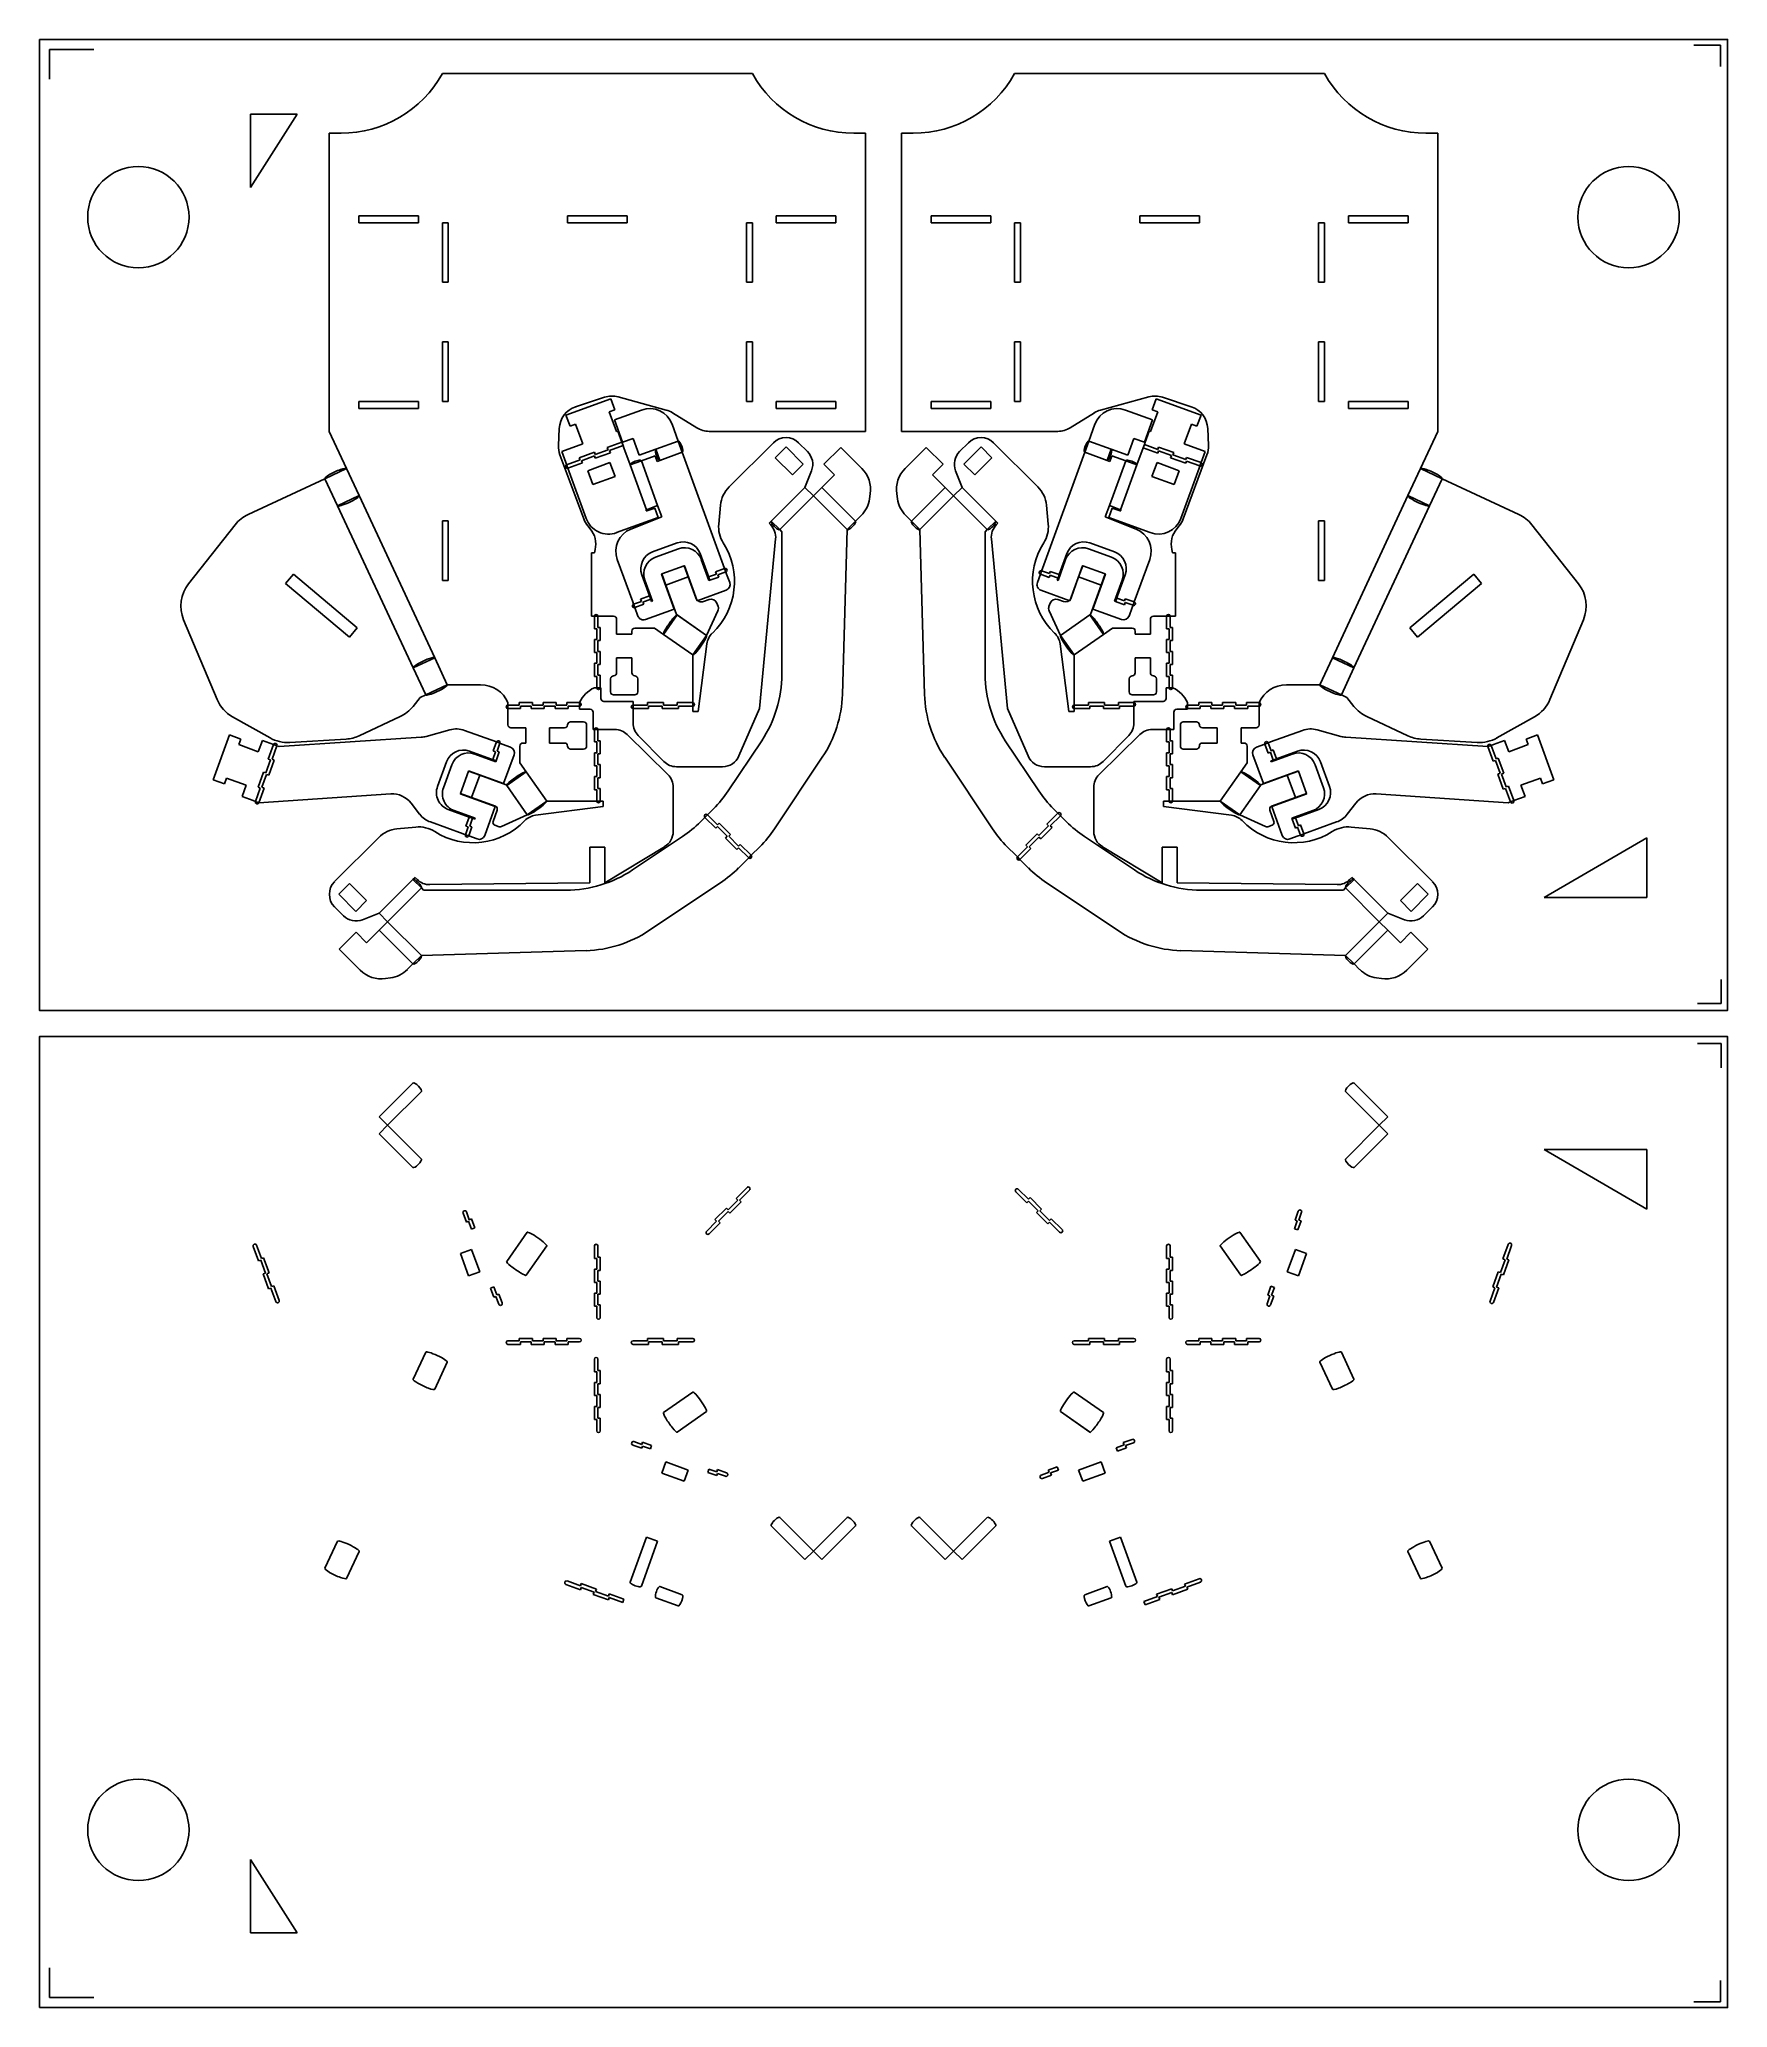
# Model space of a CAD drawing. Header units: millimetres. Extents: x 0.4 to 28.7, y -15.5 to 17.5.
import ezdxf

# ---------------------------------------------------------------- set-up
doc = ezdxf.new("R2010")
doc.units = ezdxf.units.MM
doc.header["$PDSIZE"] = -1
for name, color, linetype in [('CUT_JOINTS', 1, 'Continuous'), ('CUT_KAPTON', 3, 'Continuous'), ('CUT_RELEASE', 210, 'Continuous')]:
    doc.layers.add(name, color=color, linetype=linetype)

msp = doc.modelspace()

# ---------------------------------------------------------------- linework, layer by layer
at = {"layer": 'CUT_JOINTS'}
for p, q in [((0.551, 16.861), (0.551, 17.36)), ((0.551, 17.36), (1.291, 17.36)), ((28.133, 17.432), (28.58, 17.432)), ((28.58, 17.432), (28.58, 17.071)), ((3.924, 15.045), (3.924, 16.273)), ((3.924, 16.273), (4.702, 16.273)), ((4.702, 16.273), (3.924, 15.045)), ((9.706, 10.503), (9.96, 10.595)), ((19.155, 10.689), (19.409, 10.597)), ((9.246, 10.335), (9.49, 10.424)), ((17.338, 8.605), (17.488, 8.551)), ((17.172, 8.559), (17.322, 8.504)), ((4.308, 5.7), (4.219, 5.456)), ((20.993, 5.559), (20.938, 5.709)), ((24.678, 5.666), (24.767, 5.422)), ((4.32, 5.44), (4.228, 5.187)), ((8.095, 5.578), (8.04, 5.428)), ((4.141, 5.24), (4.049, 4.986)), ((4.149, 4.971), (4.06, 4.726)), ((25.025, 5.005), (25.114, 4.761)), ((7.536, 4.334), (7.591, 4.484)), ((7.637, 4.319), (7.582, 4.168)), ((11.727, 4.296), (11.543, 4.48)), ((21.538, 4.353), (21.593, 4.203)), ((11.89, 4.133), (12.081, 3.943)), ((25.622, 3.134), (27.344, 4.134)), ((27.344, 3.134), (27.344, 4.134)), ((27.344, 3.134), (25.622, 3.134)), ((28.593, 1.763), (28.593, 1.358)), ((28.593, 1.358), (28.193, 1.358)), ((28.593, 0.687), (28.193, 0.687)), ((28.593, 0.281), (28.593, 0.687)), ((27.344, -1.089), (25.622, -1.089)), ((25.622, -1.089), (27.344, -2.089)), ((27.344, -1.089), (27.344, -2.089)), ((17.191, -2.089), (17, -1.898)), ((7.543, -2.308), (7.488, -2.158)), ((17.353, -2.252), (17.537, -2.435)), ((21.444, -2.274), (21.499, -2.124)), ((21.545, -2.29), (21.49, -2.44)), ((4.055, -2.96), (3.966, -2.716)), ((24.931, -2.926), (25.02, -2.682)), ((24.94, -3.195), (25.032, -2.942)), ((24.76, -3.396), (24.853, -3.142)), ((4.402, -3.622), (4.314, -3.377)), ((8.088, -3.515), (8.143, -3.665)), ((20.986, -3.533), (21.04, -3.383)), ((24.772, -3.656), (24.861, -3.411)), ((11.743, -6.561), (11.593, -6.506)), ((11.909, -6.515), (11.758, -6.46)), ((9.926, -8.645), (9.672, -8.552)), ((19.375, -8.458), (19.121, -8.551)), ((19.835, -8.291), (19.591, -8.38)), ((3.924, -13), (3.924, -14.229)), ((4.702, -14.229), (3.924, -13)), ((3.924, -14.229), (4.702, -14.229)), ((0.551, -14.817), (0.551, -15.316)), ((28.58, -15.388), (28.58, -15.027)), ((0.551, -15.316), (1.291, -15.316)), ((28.133, -15.388), (28.58, -15.388))]:
    msp.add_line(p, q, dxfattribs=at)
at = {"layer": 'CUT_JOINTS', "linetype": 'Continuous', "lineweight": 25}
for p, q in [((9.691, 10.604), (9.437, 10.512)), ((9.704, 10.566), (9.691, 10.604)), ((9.92, 10.645), (9.704, 10.566)), ((10.151, 10.771), (9.907, 10.682)), ((9.907, 10.682), (9.92, 10.645)), ((9.946, 10.633), (10.172, 10.715)), ((9.96, 10.595), (9.946, 10.633)), ((10.172, 10.715), (10.151, 10.771)), ((10.721, 10.654), (11.096, 10.791)), ((10.721, 10.654), (11.096, 10.791)), ((10.789, 10.466), (11.165, 10.603)), ((18.292, 10.466), (17.916, 10.603)), ((18.36, 10.654), (17.984, 10.791)), ((18.916, 10.734), (18.895, 10.678)), ((19.14, 10.589), (18.895, 10.678)), ((19.141, 10.652), (18.916, 10.734)), ((19.14, 10.589), (19.153, 10.626)), ((19.155, 10.689), (19.141, 10.652)), ((19.153, 10.626), (19.37, 10.548)), ((19.395, 10.559), (19.409, 10.597)), ((5.743, 9.876), (5.532, 10.329)), ((5.743, 9.876), (5.532, 10.329)), ((9.451, 10.474), (9.225, 10.392)), ((9.437, 10.512), (9.451, 10.474)), ((9.476, 10.462), (9.692, 10.541)), ((9.49, 10.424), (9.476, 10.462)), ((9.692, 10.541), (9.706, 10.503)), ((10.563, 9.639), (10.29, 10.391)), ((10.29, 10.391), (10.563, 9.639)), ((10.751, 9.708), (10.478, 10.459)), ((10.751, 9.708), (10.478, 10.459)), ((18.33, 9.708), (18.603, 10.459)), ((18.517, 9.639), (18.791, 10.391)), ((18.791, 10.391), (18.517, 9.639)), ((19.37, 10.548), (19.356, 10.51)), ((19.61, 10.418), (19.356, 10.51)), ((19.611, 10.481), (19.395, 10.559)), ((19.61, 10.418), (19.623, 10.455)), ((19.625, 10.518), (19.611, 10.481)), ((19.623, 10.455), (19.849, 10.373)), ((19.625, 10.518), (19.869, 10.429)), ((23.338, 9.876), (23.549, 10.329)), ((23.338, 9.876), (23.549, 10.329)), ((5.38, 9.707), (5.169, 10.16)), ((12.657, 9.447), (13.223, 10.013)), ((12.657, 9.447), (13.223, 10.013)), ((13.223, 10.013), (13.364, 9.872)), ((13.364, 9.872), (13.506, 10.013)), ((14.071, 9.447), (13.506, 10.013)), ((15.009, 9.447), (15.575, 10.013)), ((15.716, 9.872), (15.575, 10.013)), ((15.858, 10.013), (15.716, 9.872)), ((16.424, 9.447), (15.858, 10.013)), ((16.424, 9.447), (15.858, 10.013)), ((23.7, 9.707), (23.912, 10.16)), ((10.563, 9.639), (10.751, 9.708)), ((13.364, 9.872), (12.799, 9.306)), ((13.93, 9.306), (13.364, 9.872)), ((15.151, 9.306), (15.716, 9.872)), ((15.716, 9.872), (16.282, 9.306)), ((18.517, 9.639), (18.33, 9.708)), ((10.822, 8.563), (11.198, 8.7)), ((11.198, 8.7), (11.266, 8.512)), ((11.874, 8.653), (11.724, 8.598)), ((11.724, 8.598), (11.738, 8.561)), ((11.763, 8.549), (11.895, 8.597)), ((17.324, 8.568), (17.193, 8.616)), ((17.338, 8.605), (17.324, 8.568)), ((17.883, 8.7), (17.814, 8.512)), ((18.259, 8.563), (17.883, 8.7)), ((10.822, 8.563), (10.89, 8.375)), ((10.89, 8.375), (11.266, 8.512)), ((11.738, 8.561), (11.606, 8.513)), ((11.606, 8.513), (11.627, 8.457)), ((11.627, 8.457), (11.777, 8.511)), ((11.777, 8.511), (11.763, 8.549)), ((17.322, 8.504), (17.336, 8.542)), ((17.336, 8.542), (17.468, 8.494)), ((17.468, 8.494), (17.488, 8.551)), ((18.19, 8.375), (17.814, 8.512)), ((18.259, 8.563), (18.19, 8.375)), ((10.479, 8.103), (10.347, 8.055)), ((10.368, 7.998), (10.518, 8.053)), ((10.615, 8.195), (10.465, 8.14)), ((10.465, 8.14), (10.479, 8.103)), ((10.504, 8.091), (10.636, 8.138)), ((10.518, 8.053), (10.504, 8.091)), ((10.636, 8.138), (10.615, 8.195)), ((18.452, 8.157), (18.431, 8.101)), ((18.582, 8.046), (18.431, 8.101)), ((18.583, 8.109), (18.452, 8.157)), ((18.582, 8.046), (18.595, 8.084)), ((18.597, 8.147), (18.583, 8.109)), ((18.595, 8.084), (18.727, 8.036)), ((18.597, 8.147), (18.747, 8.092)), ((9.69, 7.854), (9.69, 7.644)), ((9.69, 7.644), (9.73, 7.644)), ((9.73, 7.644), (9.73, 7.464)), ((9.75, 7.664), (9.75, 7.854)), ((9.79, 7.664), (9.75, 7.664)), ((9.79, 7.664), (9.79, 7.444)), ((11.07, 7.881), (11.57, 7.531)), ((11.57, 7.531), (11.078, 7.876)), ((17.511, 7.531), (18.002, 7.876)), ((18.002, 7.876), (17.511, 7.531)), ((19.29, 7.854), (19.29, 7.644)), ((19.29, 7.644), (19.33, 7.644)), ((19.33, 7.644), (19.33, 7.464)), ((19.35, 7.664), (19.35, 7.854)), ((19.39, 7.664), (19.35, 7.664)), ((19.39, 7.664), (19.39, 7.444)), ((9.73, 7.464), (9.69, 7.464)), ((9.69, 7.464), (9.69, 7.244)), ((9.75, 7.264), (9.75, 7.444)), ((9.75, 7.444), (9.79, 7.444)), ((9.79, 7.264), (9.75, 7.264)), ((9.79, 7.264), (9.79, 7.044)), ((11.34, 7.204), (10.849, 7.548)), ((17.74, 7.204), (18.232, 7.548)), ((17.74, 7.204), (18.232, 7.548)), ((19.33, 7.464), (19.29, 7.464)), ((19.29, 7.464), (19.29, 7.244)), ((19.35, 7.264), (19.35, 7.444)), ((19.35, 7.444), (19.39, 7.444)), ((19.39, 7.264), (19.35, 7.264)), ((19.39, 7.264), (19.39, 7.044)), ((6.86, 6.535), (6.648, 6.988)), ((7.222, 6.704), (7.011, 7.157)), ((7.222, 6.704), (7.011, 7.157)), ((9.69, 7.244), (9.73, 7.244)), ((9.73, 7.064), (9.69, 7.064)), ((9.69, 7.064), (9.69, 6.844)), ((9.73, 7.244), (9.73, 7.064)), ((9.75, 6.864), (9.75, 7.044)), ((9.75, 7.044), (9.79, 7.044)), ((19.29, 7.244), (19.33, 7.244)), ((19.33, 7.064), (19.29, 7.064)), ((19.29, 7.064), (19.29, 6.844)), ((19.33, 7.244), (19.33, 7.064)), ((19.35, 6.864), (19.35, 7.044)), ((19.35, 7.044), (19.39, 7.044)), ((21.859, 6.704), (22.07, 7.157)), ((22.221, 6.535), (22.432, 6.988)), ((22.432, 6.988), (22.221, 6.535)), ((9.69, 6.844), (9.73, 6.844)), ((9.73, 6.844), (9.73, 6.654)), ((9.79, 6.864), (9.75, 6.864)), ((9.79, 6.864), (9.79, 6.654)), ((19.29, 6.844), (19.33, 6.844)), ((19.33, 6.844), (19.33, 6.654)), ((19.39, 6.864), (19.35, 6.864)), ((19.39, 6.864), (19.39, 6.654)), ((8.43, 6.364), (8.24, 6.364)), ((8.24, 6.304), (8.45, 6.304)), ((8.43, 6.404), (8.43, 6.364)), ((8.65, 6.404), (8.43, 6.404)), ((8.45, 6.304), (8.45, 6.344)), ((8.45, 6.344), (8.63, 6.344)), ((8.63, 6.344), (8.63, 6.304)), ((8.63, 6.304), (8.85, 6.304)), ((8.65, 6.364), (8.65, 6.404)), ((8.83, 6.364), (8.65, 6.364)), ((8.83, 6.404), (8.83, 6.364)), ((9.05, 6.404), (8.83, 6.404)), ((8.85, 6.304), (8.85, 6.344)), ((8.85, 6.344), (9.03, 6.344)), ((9.03, 6.344), (9.03, 6.304)), ((9.03, 6.304), (9.25, 6.304)), ((9.05, 6.364), (9.05, 6.404)), ((9.23, 6.364), (9.05, 6.364)), ((9.23, 6.404), (9.23, 6.364)), ((9.44, 6.404), (9.23, 6.404)), ((9.25, 6.304), (9.25, 6.344)), ((9.25, 6.344), (9.44, 6.344)), ((10.58, 6.364), (10.34, 6.364)), ((10.6, 6.304), (10.34, 6.304)), ((10.58, 6.404), (10.58, 6.364)), ((10.58, 6.404), (10.85, 6.404)), ((10.6, 6.304), (10.6, 6.344)), ((10.6, 6.344), (10.83, 6.344)), ((10.83, 6.344), (10.83, 6.304)), ((11.1, 6.304), (10.83, 6.304)), ((10.85, 6.364), (10.85, 6.404)), ((11.08, 6.364), (10.85, 6.364)), ((11.08, 6.404), (11.08, 6.364)), ((11.08, 6.404), (11.34, 6.404)), ((11.1, 6.304), (11.1, 6.344)), ((11.1, 6.344), (11.34, 6.344)), ((17.98, 6.364), (17.74, 6.364)), ((17.74, 6.304), (18, 6.304)), ((17.98, 6.404), (17.98, 6.364)), ((18.25, 6.404), (17.98, 6.404)), ((18, 6.344), (18.23, 6.344)), ((18, 6.304), (18, 6.344)), ((18.23, 6.344), (18.23, 6.304)), ((18.23, 6.304), (18.5, 6.304)), ((18.25, 6.364), (18.25, 6.404)), ((18.48, 6.364), (18.25, 6.364)), ((18.48, 6.404), (18.48, 6.364)), ((18.74, 6.404), (18.48, 6.404)), ((18.5, 6.304), (18.5, 6.344)), ((18.5, 6.344), (18.74, 6.344)), ((19.83, 6.364), (19.64, 6.364)), ((19.85, 6.304), (19.64, 6.304)), ((19.83, 6.404), (19.83, 6.364)), ((19.83, 6.404), (20.05, 6.404)), ((19.85, 6.344), (20.03, 6.344)), ((19.85, 6.304), (19.85, 6.344)), ((20.03, 6.344), (20.03, 6.304)), ((20.25, 6.304), (20.03, 6.304)), ((20.05, 6.364), (20.05, 6.404)), ((20.23, 6.364), (20.05, 6.364)), ((20.23, 6.404), (20.23, 6.364)), ((20.23, 6.404), (20.45, 6.404)), ((20.25, 6.344), (20.43, 6.344)), ((20.25, 6.304), (20.25, 6.344)), ((20.43, 6.344), (20.43, 6.304)), ((20.65, 6.304), (20.43, 6.304)), ((20.45, 6.364), (20.45, 6.404)), ((20.63, 6.364), (20.45, 6.364)), ((20.63, 6.404), (20.63, 6.364)), ((20.63, 6.404), (20.84, 6.404)), ((20.65, 6.304), (20.65, 6.344)), ((20.65, 6.344), (20.84, 6.344)), ((9.69, 5.954), (9.69, 5.744)), ((9.75, 5.764), (9.75, 5.954)), ((19.29, 5.744), (19.29, 5.954)), ((19.35, 5.764), (19.35, 5.954)), ((4.283, 5.454), (4.365, 5.68)), ((8.049, 5.744), (7.994, 5.593)), ((8.057, 5.592), (8.105, 5.723)), ((9.69, 5.744), (9.73, 5.744)), ((9.73, 5.744), (9.73, 5.564)), ((9.79, 5.764), (9.75, 5.764)), ((9.79, 5.544), (9.79, 5.764)), ((19.29, 5.744), (19.33, 5.744)), ((19.33, 5.744), (19.33, 5.564)), ((19.39, 5.764), (19.35, 5.764)), ((19.39, 5.764), (19.39, 5.544)), ((21.042, 5.598), (20.994, 5.73)), ((24.817, 5.461), (24.735, 5.687)), ((4.257, 5.442), (4.178, 5.226)), ((4.219, 5.456), (4.257, 5.442)), ((4.32, 5.44), (4.283, 5.454)), ((8.032, 5.58), (7.984, 5.448)), ((7.984, 5.448), (8.04, 5.428)), ((7.994, 5.593), (8.032, 5.58)), ((8.095, 5.578), (8.057, 5.592)), ((9.73, 5.564), (9.69, 5.564)), ((9.69, 5.564), (9.69, 5.344)), ((9.69, 5.344), (9.73, 5.344)), ((9.73, 5.344), (9.73, 5.164)), ((9.75, 5.364), (9.75, 5.544)), ((9.75, 5.544), (9.79, 5.544)), ((9.79, 5.364), (9.75, 5.364)), ((9.79, 5.144), (9.79, 5.364)), ((19.33, 5.564), (19.29, 5.564)), ((19.29, 5.344), (19.29, 5.564)), ((19.29, 5.344), (19.33, 5.344)), ((19.33, 5.344), (19.33, 5.164)), ((19.35, 5.364), (19.35, 5.544)), ((19.35, 5.544), (19.39, 5.544)), ((19.39, 5.364), (19.35, 5.364)), ((19.39, 5.364), (19.39, 5.144)), ((20.993, 5.559), (21.03, 5.573)), ((21.03, 5.573), (21.078, 5.441)), ((21.08, 5.612), (21.042, 5.598)), ((21.078, 5.441), (21.134, 5.462)), ((21.08, 5.612), (21.134, 5.462)), ((24.767, 5.422), (24.805, 5.435)), ((24.805, 5.435), (24.883, 5.219)), ((24.854, 5.475), (24.817, 5.461)), ((24.854, 5.475), (24.947, 5.221)), ((4.086, 4.972), (4.004, 4.747)), ((4.049, 4.986), (4.086, 4.972)), ((4.112, 4.984), (4.19, 5.201)), ((4.149, 4.971), (4.112, 4.984)), ((4.178, 5.226), (4.141, 5.24)), ((4.19, 5.201), (4.228, 5.187)), ((7.442, 4.879), (7.578, 5.255)), ((7.578, 5.255), (7.766, 5.187)), ((7.63, 4.811), (7.766, 5.187)), ((8.563, 4.524), (8.219, 5.016)), ((8.219, 5.016), (8.563, 4.524)), ((8.89, 4.754), (8.546, 5.245)), ((8.89, 4.754), (8.546, 5.245)), ((9.73, 5.164), (9.69, 5.164)), ((9.69, 5.164), (9.69, 4.944)), ((9.75, 4.964), (9.75, 5.144)), ((9.75, 5.144), (9.79, 5.144)), ((9.79, 4.964), (9.75, 4.964)), ((9.79, 4.754), (9.79, 4.964)), ((19.33, 5.164), (19.29, 5.164)), ((19.29, 4.944), (19.29, 5.164)), ((19.35, 5.144), (19.39, 5.144)), ((19.35, 4.964), (19.35, 5.144)), ((19.39, 4.964), (19.35, 4.964)), ((19.39, 4.964), (19.39, 4.754)), ((20.19, 4.754), (20.534, 5.245)), ((20.19, 4.754), (20.534, 5.245)), ((20.518, 4.524), (20.862, 5.016)), ((20.862, 5.016), (20.518, 4.524)), ((21.502, 5.255), (21.314, 5.187)), ((21.451, 4.811), (21.314, 5.187)), ((21.639, 4.879), (21.502, 5.255)), ((21.639, 4.879), (21.502, 5.255)), ((24.883, 5.219), (24.846, 5.206)), ((24.938, 4.952), (24.846, 5.206)), ((24.909, 5.207), (24.947, 5.221)), ((24.988, 4.991), (24.909, 5.207)), ((24.938, 4.952), (24.976, 4.966)), ((24.976, 4.966), (25.058, 4.74)), ((25.025, 5.005), (24.988, 4.991)), ((7.442, 4.879), (7.63, 4.811)), ((9.69, 4.944), (9.73, 4.944)), ((9.73, 4.944), (9.73, 4.754)), ((19.29, 4.944), (19.33, 4.944)), ((19.33, 4.944), (19.33, 4.754)), ((21.639, 4.879), (21.451, 4.811)), ((7.573, 4.32), (7.526, 4.189)), ((7.536, 4.334), (7.573, 4.32)), ((7.647, 4.464), (7.591, 4.484)), ((7.599, 4.332), (7.647, 4.464)), ((7.637, 4.319), (7.599, 4.332)), ((11.756, 4.353), (11.586, 4.522)), ((11.727, 4.296), (11.756, 4.324)), ((11.784, 4.381), (11.756, 4.353)), ((11.756, 4.324), (11.918, 4.162)), ((11.784, 4.381), (11.975, 4.19)), ((17.311, 4.339), (17.148, 4.176)), ((17.368, 4.31), (17.177, 4.119)), ((17.467, 4.551), (17.283, 4.367)), ((17.283, 4.367), (17.311, 4.339)), ((17.339, 4.339), (17.509, 4.508)), ((17.368, 4.31), (17.339, 4.339)), ((21.453, 4.471), (21.396, 4.45)), ((21.396, 4.45), (21.451, 4.3)), ((21.451, 4.3), (21.488, 4.314)), ((21.5, 4.339), (21.453, 4.471)), ((21.488, 4.314), (21.536, 4.182)), ((21.538, 4.353), (21.5, 4.339)), ((11.918, 4.162), (11.89, 4.133)), ((11.947, 4.162), (11.975, 4.19)), ((12.109, 3.999), (11.947, 4.162)), ((12.081, 3.943), (12.109, 3.971)), ((12.137, 4.027), (12.109, 3.999)), ((12.109, 3.971), (12.279, 3.801)), ((12.137, 4.027), (12.321, 3.844)), ((16.958, 3.985), (16.788, 3.815)), ((17.12, 4.204), (16.929, 4.013)), ((16.929, 4.013), (16.958, 3.985)), ((16.986, 3.985), (17.148, 4.148)), ((17.014, 3.957), (16.986, 3.985)), ((17.148, 4.176), (17.12, 4.204)), ((17.148, 4.148), (17.177, 4.119)), ((17.014, 3.957), (16.83, 3.773)), ((6.081, 2.871), (6.647, 3.437)), ((6.647, 3.437), (6.081, 2.871)), ((23, 2.871), (22.434, 3.437)), ((6.222, 2.73), (6.788, 3.296)), ((22.858, 2.73), (22.293, 3.296)), ((6.081, 2.871), (6.222, 2.73)), ((6.081, 2.588), (6.222, 2.73)), ((6.788, 2.164), (6.222, 2.73)), ((22.293, 2.164), (22.858, 2.73)), ((23, 2.871), (22.858, 2.73)), ((23, 2.588), (22.858, 2.73)), ((6.647, 2.023), (6.081, 2.588)), ((22.434, 2.023), (23, 2.588)), ((6.647, 0.022), (6.081, -0.544)), ((22.434, 0.022), (23, -0.544)), ((6.788, -0.12), (6.222, -0.685)), ((22.293, -0.12), (22.858, -0.685)), ((6.081, -0.544), (6.222, -0.685)), ((23, -0.544), (22.858, -0.685)), ((6.081, -0.827), (6.222, -0.685)), ((6.081, -0.827), (6.647, -1.392)), ((6.222, -0.685), (6.788, -1.251)), ((22.858, -0.685), (22.293, -1.251)), ((23, -0.827), (22.434, -1.392)), ((22.434, -1.392), (23, -0.827)), ((23, -0.827), (22.858, -0.685)), ((12.095, -1.941), (11.932, -2.103)), ((11.961, -2.16), (12.151, -1.969)), ((12.067, -1.912), (12.251, -1.728)), ((12.067, -1.912), (12.095, -1.941)), ((12.123, -1.941), (12.293, -1.771)), ((12.151, -1.969), (12.123, -1.941)), ((16.943, -1.983), (16.759, -1.799)), ((16.972, -1.926), (16.802, -1.757)), ((16.943, -1.983), (16.972, -1.955)), ((17, -1.898), (16.972, -1.926)), ((16.972, -1.955), (17.134, -2.117)), ((7.543, -2.308), (7.58, -2.295)), ((7.592, -2.269), (7.544, -2.137)), ((7.58, -2.295), (7.628, -2.426)), ((7.63, -2.255), (7.592, -2.269)), ((7.685, -2.406), (7.63, -2.255)), ((11.741, -2.294), (11.572, -2.464)), ((11.713, -2.266), (11.904, -2.075)), ((11.713, -2.266), (11.741, -2.294)), ((11.77, -2.294), (11.932, -2.131)), ((11.798, -2.322), (11.77, -2.294)), ((11.932, -2.103), (11.904, -2.075)), ((11.932, -2.131), (11.961, -2.16)), ((17.134, -2.117), (17.106, -2.145)), ((17.297, -2.336), (17.106, -2.145)), ((17.162, -2.117), (17.191, -2.089)), ((17.325, -2.28), (17.162, -2.117)), ((17.297, -2.336), (17.325, -2.308)), ((17.353, -2.252), (17.325, -2.28)), ((17.325, -2.308), (17.495, -2.478)), ((21.482, -2.288), (21.434, -2.419)), ((21.444, -2.274), (21.482, -2.288)), ((21.507, -2.276), (21.555, -2.144)), ((21.545, -2.29), (21.507, -2.276)), ((7.628, -2.426), (7.685, -2.406)), ((8.563, -2.48), (8.219, -2.971)), ((8.219, -2.971), (8.563, -2.48)), ((11.614, -2.506), (11.798, -2.322)), ((20.518, -2.48), (20.862, -2.971)), ((20.862, -2.971), (20.518, -2.48)), ((21.434, -2.419), (21.49, -2.44)), ((4.105, -2.921), (4.023, -2.696)), ((4.055, -2.96), (4.093, -2.947)), ((4.093, -2.947), (4.172, -3.163)), ((4.142, -2.907), (4.105, -2.921)), ((4.142, -2.907), (4.235, -3.161)), ((7.442, -2.835), (7.63, -2.766)), ((7.442, -2.835), (7.578, -3.211)), ((7.442, -2.835), (7.578, -3.211)), ((7.63, -2.766), (7.766, -3.142)), ((8.89, -2.709), (8.546, -3.201)), ((8.89, -2.709), (8.546, -3.201)), ((9.69, -2.919), (9.69, -2.709)), ((9.69, -2.919), (9.73, -2.919)), ((9.73, -2.919), (9.73, -3.099)), ((9.75, -2.899), (9.75, -2.709)), ((9.79, -2.899), (9.75, -2.899)), ((9.79, -2.899), (9.79, -3.119)), ((19.29, -2.709), (19.29, -2.919)), ((19.29, -2.919), (19.33, -2.919)), ((19.33, -2.919), (19.33, -3.099)), ((19.35, -2.899), (19.35, -2.709)), ((19.39, -2.899), (19.35, -2.899)), ((19.39, -3.119), (19.39, -2.899)), ((20.19, -2.709), (20.534, -3.201)), ((20.19, -2.709), (20.534, -3.201)), ((21.451, -2.766), (21.314, -3.142)), ((21.639, -2.835), (21.451, -2.766)), ((21.639, -2.835), (21.502, -3.211)), ((24.969, -2.94), (24.89, -3.156)), ((24.931, -2.926), (24.969, -2.94)), ((24.995, -2.928), (25.077, -2.702)), ((25.032, -2.942), (24.995, -2.928)), ((4.172, -3.163), (4.134, -3.176)), ((4.226, -3.43), (4.134, -3.176)), ((4.197, -3.175), (4.235, -3.161)), ((4.276, -3.391), (4.197, -3.175)), ((7.578, -3.211), (7.766, -3.142)), ((9.73, -3.099), (9.69, -3.099)), ((9.69, -3.319), (9.69, -3.099)), ((9.75, -3.299), (9.75, -3.119)), ((9.75, -3.119), (9.79, -3.119)), ((9.79, -3.299), (9.75, -3.299)), ((9.79, -3.299), (9.79, -3.519)), ((19.33, -3.099), (19.29, -3.099)), ((19.29, -3.099), (19.29, -3.319)), ((19.35, -3.299), (19.35, -3.119)), ((19.35, -3.119), (19.39, -3.119)), ((19.39, -3.299), (19.35, -3.299)), ((19.39, -3.519), (19.39, -3.299)), ((21.502, -3.211), (21.314, -3.142)), ((24.824, -3.398), (24.902, -3.182)), ((24.89, -3.156), (24.853, -3.142)), ((24.902, -3.182), (24.94, -3.195)), ((4.226, -3.43), (4.264, -3.417)), ((4.264, -3.417), (4.346, -3.642)), ((4.314, -3.377), (4.276, -3.391)), ((8.003, -3.397), (7.946, -3.417)), ((8.001, -3.567), (7.946, -3.417)), ((8.001, -3.567), (8.039, -3.554)), ((8.051, -3.528), (8.003, -3.397)), ((8.039, -3.554), (8.086, -3.685)), ((8.088, -3.515), (8.051, -3.528)), ((9.69, -3.319), (9.73, -3.319)), ((9.73, -3.499), (9.69, -3.499)), ((9.69, -3.719), (9.69, -3.499)), ((9.73, -3.319), (9.73, -3.499)), ((9.75, -3.699), (9.75, -3.519)), ((9.75, -3.519), (9.79, -3.519)), ((19.29, -3.319), (19.33, -3.319)), ((19.33, -3.499), (19.29, -3.499)), ((19.29, -3.499), (19.29, -3.719)), ((19.33, -3.319), (19.33, -3.499)), ((19.35, -3.699), (19.35, -3.519)), ((19.35, -3.519), (19.39, -3.519)), ((21.023, -3.547), (20.975, -3.679)), ((20.986, -3.533), (21.023, -3.547)), ((21.032, -3.699), (21.087, -3.549)), ((21.097, -3.403), (21.04, -3.383)), ((21.049, -3.535), (21.097, -3.403)), ((21.087, -3.549), (21.049, -3.535)), ((24.798, -3.41), (24.716, -3.635)), ((24.76, -3.396), (24.798, -3.41)), ((24.861, -3.411), (24.824, -3.398)), ((9.69, -3.719), (9.73, -3.719)), ((9.73, -3.719), (9.73, -3.909)), ((9.79, -3.699), (9.75, -3.699)), ((9.79, -3.699), (9.79, -3.909)), ((19.29, -3.719), (19.33, -3.719)), ((19.33, -3.719), (19.33, -3.909)), ((19.39, -3.699), (19.35, -3.699)), ((19.39, -3.909), (19.39, -3.699)), ((8.43, -4.259), (8.43, -4.299)), ((8.43, -4.259), (8.65, -4.259)), ((8.65, -4.299), (8.65, -4.259)), ((8.83, -4.259), (8.83, -4.299)), ((8.83, -4.259), (9.05, -4.259)), ((9.05, -4.299), (9.05, -4.259)), ((9.23, -4.259), (9.23, -4.299)), ((9.23, -4.259), (9.44, -4.259)), ((10.85, -4.259), (10.58, -4.259)), ((10.58, -4.259), (10.58, -4.299)), ((10.85, -4.299), (10.85, -4.259)), ((11.34, -4.259), (11.08, -4.259)), ((11.08, -4.259), (11.08, -4.299)), ((17.981, -4.259), (18.25, -4.259)), ((17.981, -4.259), (17.981, -4.299)), ((18.25, -4.299), (18.25, -4.259)), ((18.48, -4.259), (18.74, -4.259)), ((18.48, -4.259), (18.48, -4.299)), ((19.83, -4.259), (19.83, -4.299)), ((20.05, -4.259), (19.83, -4.259)), ((20.05, -4.299), (20.05, -4.259)), ((20.23, -4.259), (20.23, -4.299)), ((20.45, -4.259), (20.23, -4.259)), ((20.45, -4.299), (20.45, -4.259)), ((20.63, -4.259), (20.63, -4.299)), ((20.84, -4.259), (20.63, -4.259)), ((6.86, -4.49), (6.648, -4.943)), ((6.648, -4.943), (6.86, -4.49)), ((8.43, -4.299), (8.24, -4.299)), ((8.45, -4.359), (8.24, -4.359)), ((8.45, -4.359), (8.45, -4.319)), ((8.45, -4.319), (8.63, -4.319)), ((8.63, -4.319), (8.63, -4.359)), ((8.85, -4.359), (8.63, -4.359)), ((8.83, -4.299), (8.65, -4.299)), ((8.85, -4.359), (8.85, -4.319)), ((8.85, -4.319), (9.03, -4.319)), ((9.03, -4.319), (9.03, -4.359)), ((9.25, -4.359), (9.03, -4.359)), ((9.23, -4.299), (9.05, -4.299)), ((9.25, -4.359), (9.25, -4.319)), ((9.25, -4.319), (9.44, -4.319)), ((9.69, -4.819), (9.69, -4.609)), ((9.75, -4.799), (9.75, -4.609)), ((10.58, -4.299), (10.34, -4.299)), ((10.34, -4.359), (10.6, -4.359)), ((10.6, -4.359), (10.6, -4.319)), ((10.6, -4.319), (10.83, -4.319)), ((10.83, -4.319), (10.83, -4.359)), ((10.83, -4.359), (11.1, -4.359)), ((11.08, -4.299), (10.85, -4.299)), ((11.1, -4.359), (11.1, -4.319)), ((11.1, -4.319), (11.34, -4.319)), ((17.981, -4.299), (17.74, -4.299)), ((18.001, -4.359), (17.74, -4.359)), ((18.001, -4.359), (18.001, -4.319)), ((18.001, -4.319), (18.23, -4.319)), ((18.23, -4.319), (18.23, -4.359)), ((18.5, -4.359), (18.23, -4.359)), ((18.48, -4.299), (18.25, -4.299)), ((18.5, -4.319), (18.74, -4.319)), ((18.5, -4.359), (18.5, -4.319)), ((19.29, -4.819), (19.29, -4.609)), ((19.35, -4.799), (19.35, -4.609)), ((19.83, -4.299), (19.64, -4.299)), ((19.64, -4.359), (19.85, -4.359)), ((19.85, -4.359), (19.85, -4.319)), ((19.85, -4.319), (20.03, -4.319)), ((20.03, -4.319), (20.03, -4.359)), ((20.03, -4.359), (20.25, -4.359)), ((20.23, -4.299), (20.05, -4.299)), ((20.25, -4.359), (20.25, -4.319)), ((20.25, -4.319), (20.43, -4.319)), ((20.43, -4.319), (20.43, -4.359)), ((20.43, -4.359), (20.65, -4.359)), ((20.63, -4.299), (20.45, -4.299)), ((20.65, -4.359), (20.65, -4.319)), ((20.65, -4.319), (20.84, -4.319)), ((22.221, -4.49), (22.432, -4.943)), ((7.222, -4.659), (7.011, -5.112)), ((9.69, -4.819), (9.73, -4.819)), ((9.73, -4.819), (9.73, -4.999)), ((9.79, -4.799), (9.75, -4.799)), ((9.79, -5.019), (9.79, -4.799)), ((19.29, -4.819), (19.33, -4.819)), ((19.33, -4.819), (19.33, -4.999)), ((19.39, -4.799), (19.35, -4.799)), ((19.39, -5.019), (19.39, -4.799)), ((21.859, -4.659), (22.07, -5.112)), ((21.859, -4.659), (22.07, -5.112)), ((9.73, -4.999), (9.69, -4.999)), ((9.69, -5.219), (9.69, -4.999)), ((9.69, -5.219), (9.73, -5.219)), ((9.73, -5.219), (9.73, -5.399)), ((9.75, -5.199), (9.75, -5.019)), ((9.75, -5.019), (9.79, -5.019)), ((9.79, -5.199), (9.75, -5.199)), ((9.79, -5.419), (9.79, -5.199)), ((11.34, -5.159), (10.849, -5.503)), ((11.34, -5.159), (10.849, -5.503)), ((17.74, -5.159), (18.232, -5.503)), ((19.33, -4.999), (19.29, -4.999)), ((19.29, -5.219), (19.29, -4.999)), ((19.29, -5.219), (19.33, -5.219)), ((19.33, -5.219), (19.33, -5.399)), ((19.35, -5.199), (19.35, -5.019)), ((19.35, -5.019), (19.39, -5.019)), ((19.39, -5.199), (19.35, -5.199)), ((19.39, -5.419), (19.39, -5.199)), ((9.73, -5.399), (9.69, -5.399)), ((9.69, -5.619), (9.69, -5.399)), ((9.75, -5.419), (9.79, -5.419)), ((9.75, -5.599), (9.75, -5.419)), ((9.79, -5.599), (9.75, -5.599)), ((9.79, -5.809), (9.79, -5.599)), ((11.57, -5.487), (11.078, -5.831)), ((11.078, -5.831), (11.57, -5.487)), ((17.511, -5.487), (18.002, -5.831)), ((18.011, -5.837), (17.511, -5.487)), ((19.33, -5.399), (19.29, -5.399)), ((19.29, -5.619), (19.29, -5.399)), ((19.35, -5.599), (19.35, -5.419)), ((19.35, -5.419), (19.39, -5.419)), ((19.39, -5.599), (19.35, -5.599)), ((19.39, -5.809), (19.39, -5.599)), ((9.69, -5.619), (9.73, -5.619)), ((9.73, -5.619), (9.73, -5.809)), ((19.29, -5.619), (19.33, -5.619)), ((19.33, -5.619), (19.33, -5.809)), ((10.484, -6.102), (10.333, -6.048)), ((10.485, -6.039), (10.354, -5.991)), ((10.484, -6.102), (10.497, -6.065)), ((10.499, -6.002), (10.485, -6.039)), ((10.497, -6.065), (10.629, -6.113)), ((10.499, -6.002), (10.65, -6.056)), ((10.629, -6.113), (10.65, -6.056)), ((18.576, -6.046), (18.445, -6.094)), ((18.445, -6.094), (18.465, -6.15)), ((18.465, -6.15), (18.616, -6.096)), ((18.713, -5.954), (18.563, -6.008)), ((18.563, -6.008), (18.576, -6.046)), ((18.602, -6.058), (18.734, -6.01)), ((18.616, -6.096), (18.602, -6.058)), ((10.822, -6.518), (10.89, -6.33)), ((10.822, -6.518), (11.198, -6.655)), ((10.89, -6.33), (11.266, -6.467)), ((11.198, -6.655), (11.266, -6.467)), ((11.613, -6.45), (11.593, -6.506)), ((11.745, -6.497), (11.613, -6.45)), ((11.743, -6.561), (11.757, -6.523)), ((11.758, -6.46), (11.745, -6.497)), ((11.757, -6.523), (11.888, -6.571)), ((17.317, -6.504), (17.186, -6.552)), ((17.206, -6.609), (17.357, -6.554)), ((17.454, -6.412), (17.304, -6.467)), ((17.304, -6.467), (17.317, -6.504)), ((17.343, -6.516), (17.474, -6.468)), ((17.357, -6.554), (17.343, -6.516)), ((17.474, -6.468), (17.454, -6.412)), ((18.19, -6.33), (17.814, -6.467)), ((17.883, -6.655), (17.814, -6.467)), ((18.259, -6.518), (17.883, -6.655)), ((18.259, -6.518), (18.19, -6.33)), ((13.364, -7.827), (12.799, -7.261)), ((13.93, -7.261), (13.364, -7.827)), ((15.151, -7.261), (15.716, -7.827)), ((15.716, -7.827), (16.282, -7.261)), ((12.657, -7.403), (13.223, -7.968)), ((12.657, -7.403), (13.223, -7.968)), ((14.071, -7.403), (13.506, -7.968)), ((15.009, -7.403), (15.575, -7.968)), ((16.424, -7.403), (15.858, -7.968)), ((16.424, -7.403), (15.858, -7.968)), ((5.38, -7.662), (5.169, -8.115)), ((5.743, -7.831), (5.532, -8.284)), ((5.743, -7.831), (5.532, -8.284)), ((10.563, -7.595), (10.29, -8.346)), ((10.29, -8.346), (10.563, -7.595)), ((10.751, -7.663), (10.478, -8.415)), ((10.563, -7.595), (10.751, -7.663)), ((13.223, -7.968), (13.364, -7.827)), ((13.364, -7.827), (13.506, -7.968)), ((15.716, -7.827), (15.575, -7.968)), ((15.858, -7.968), (15.716, -7.827)), ((18.517, -7.595), (18.33, -7.663)), ((18.33, -7.663), (18.603, -8.415)), ((18.33, -7.663), (18.603, -8.415)), ((18.517, -7.595), (18.791, -8.346)), ((18.791, -8.346), (18.517, -7.595)), ((23.338, -7.831), (23.549, -8.284)), ((23.338, -7.831), (23.549, -8.284)), ((23.7, -7.662), (23.912, -8.115)), ((9.456, -8.474), (9.211, -8.385)), ((9.457, -8.411), (9.232, -8.328)), ((9.456, -8.474), (9.469, -8.436)), ((9.471, -8.373), (9.457, -8.411)), ((9.469, -8.436), (9.685, -8.515)), ((9.471, -8.373), (9.725, -8.465)), ((9.685, -8.515), (9.672, -8.552)), ((9.711, -8.503), (9.725, -8.465)), ((9.927, -8.582), (9.711, -8.503)), ((9.941, -8.544), (9.927, -8.582)), ((9.941, -8.544), (10.185, -8.633)), ((10.789, -8.422), (11.165, -8.558)), ((18.292, -8.422), (17.916, -8.558)), ((19.121, -8.551), (19.135, -8.588)), ((19.16, -8.6), (19.376, -8.522)), ((19.388, -8.496), (19.375, -8.458)), ((19.376, -8.522), (19.39, -8.559)), ((19.604, -8.417), (19.388, -8.496)), ((19.39, -8.559), (19.644, -8.467)), ((19.591, -8.38), (19.604, -8.417)), ((19.63, -8.429), (19.856, -8.347)), ((19.644, -8.467), (19.63, -8.429)), ((9.926, -8.645), (9.939, -8.607)), ((9.939, -8.607), (10.165, -8.689)), ((10.165, -8.689), (10.185, -8.633)), ((10.721, -8.61), (11.096, -8.746)), ((18.36, -8.61), (17.984, -8.746)), ((18.36, -8.61), (17.984, -8.746)), ((19.135, -8.588), (18.909, -8.671)), ((18.909, -8.671), (18.93, -8.727)), ((18.93, -8.727), (19.174, -8.638)), ((19.174, -8.638), (19.16, -8.6))]:
    msp.add_line(p, q, dxfattribs=at)
at = {"layer": 'CUT_JOINTS'}
for points in [[(0.379, 17.529), (28.701, 17.529), (28.701, 1.241), (0.379, 1.241)], [(0.379, -15.484), (28.701, -15.484), (28.701, 0.804), (0.379, 0.804)]]:
    msp.add_lwpolyline(points, close=True, dxfattribs=at)
for centre in [(2.04, 14.547), (27.04, 14.547), (2.04, -12.503), (27.04, -12.503)]:
    msp.add_circle(centre, 0.85, dxfattribs=at)
for centre, start, end in [((9.235, 10.364), 110, 290), ((19.859, 10.401), 250, 70), ((11.885, 8.625), 290, 110), ((17.182, 8.587), 70, 250), ((10.357, 8.026), 110, 290), ((18.737, 8.064), 250, 70), ((9.72, 7.854), 0, 180), ((19.32, 7.854), 0, 180), ((9.76, 6.654), 180, 0), ((19.36, 6.654), 180, 360), ((8.24, 6.334), 90, 270), ((9.44, 6.374), 270, 90), ((10.34, 6.334), 90, 270), ((11.34, 6.374), 270, 90), ((17.74, 6.334), 90, 270), ((18.74, 6.374), 270, 90), ((19.64, 6.334), 90, 270), ((20.84, 6.374), 270, 90), ((9.72, 5.954), 0, 180), ((19.32, 5.954), 0, 180), ((4.337, 5.69), 340, 160), ((8.077, 5.733), 340, 160), ((20.966, 5.72), 20, 200), ((24.706, 5.676), 20, 200), ((4.032, 4.737), 160, 340), ((9.76, 4.754), 180, 0), ((19.36, 4.754), 180, 0), ((25.086, 4.75), 200, 20), ((11.565, 4.501), 45, 225), ((17.488, 4.529), 315, 135), ((7.554, 4.179), 160, 340), ((21.565, 4.192), 200, 20), ((12.3, 3.822), 225, 45), ((16.809, 3.794), 135, 315), ((12.272, -1.749), 315, 135), ((16.781, -1.778), 45, 225), ((7.516, -2.148), 20, 200), ((21.527, -2.134), 340, 160), ((11.593, -2.485), 135, 315), ((17.516, -2.457), 225, 45), ((3.995, -2.706), 20, 200), ((9.72, -2.709), 0, 180), ((19.32, -2.709), 360, 180), ((25.048, -2.692), 340, 160), ((4.374, -3.632), 200, 20), ((8.115, -3.675), 200, 20), ((9.76, -3.909), 180, 0), ((19.36, -3.909), 180, 0), ((21.004, -3.689), 160, 340), ((24.744, -3.645), 160, 340), ((9.44, -4.289), 270, 90), ((11.34, -4.289), 270, 90), ((18.74, -4.289), 270, 90), ((20.84, -4.289), 270, 90), ((8.24, -4.329), 90, 270), ((9.72, -4.609), 360, 180), ((10.34, -4.329), 90, 270), ((17.74, -4.329), 90, 270), ((19.32, -4.609), 360, 180), ((19.64, -4.329), 90, 270), ((9.76, -5.809), 180, 0), ((19.36, -5.809), 180, 0), ((10.344, -6.019), 70, 250), ((18.723, -5.982), 290, 110), ((11.898, -6.543), 250, 70), ((17.196, -6.58), 110, 290), ((9.222, -8.357), 70, 250), ((19.845, -8.319), 290, 110)]:
    msp.add_arc(centre, 0.03, start, end, dxfattribs=at)
for centre, major_axis, ratio, start_param, end_param in [((10.755, 10.56), (-0.0342, 0.094), 0.265138, 0, 3.141593), ((11.131, 10.697), (-0.0342, 0.094), 0.261851, 3.141593, 6.283185), ((5.35, 10.245), (0.181, 0.085), 0.162684, 0, 3.141593), ((10.384, 10.425), (0.094, 0.0342), 0.297015, 0, 3.141593), ((5.562, 9.791), (0.181, 0.085), 0.162306, 3.141593, 6.283185), ((12.728, 9.377), (-0.0707, 0.0707), 0.265277, 0, 3.141593), ((14.001, 9.377), (0.0707, 0.0707), 0.287295, 3.141593, 6.283185), ((10.964, 7.712), (0.115, 0.164), 0.131466, 0, 3.141593), ((11.455, 7.368), (0.115, 0.164), 0.138504, 3.141593, 6.283185), ((6.83, 7.072), (0.181, 0.085), 0.156891, 0, 3.141593), ((7.041, 6.619), (0.181, 0.085), 0.157014, 3.141593, 6.283185), ((8.382, 5.131), (0.164, 0.115), 0.117438, 0, 3.141593), ((8.727, 4.639), (0.164, 0.115), 0.13494, 3.141593, 6.283185), ((6.717, 3.366), (-0.0707, 0.0707), 0.281547, 3.141593, 6.283185), ((6.717, 2.093), (0.0707, 0.0707), 0.30407, 3.141593, 6.283185), ((22.363, -0.049), (-0.0707, -0.0707), 0.30407, 3.141593, 6.283185), ((22.363, -1.322), (0.0707, -0.0707), 0.281547, 3.141593, 6.283185), ((20.354, -2.595), (-0.164, -0.115), 0.13494, 3.141593, 6.283185), ((20.698, -3.086), (-0.164, -0.115), 0.117438, 0, 3.141593), ((22.04, -4.575), (-0.181, -0.085), 0.157014, 3.141593, 6.283185), ((22.251, -5.028), (-0.181, -0.085), 0.156891, 0, 3.141593), ((17.626, -5.323), (-0.115, -0.164), 0.138504, 3.141593, 6.283185), ((18.117, -5.667), (-0.115, -0.164), 0.131466, 0, 3.141593), ((15.08, -7.332), (-0.0707, -0.0707), 0.287295, 3.141593, 6.283185), ((16.353, -7.332), (0.0707, -0.0707), 0.265277, 0, 3.141593), ((23.519, -7.747), (-0.181, -0.085), 0.162306, 3.141593, 6.283185), ((23.73, -8.2), (-0.181, -0.085), 0.162684, 0, 3.141593), ((17.95, -8.652), (0.0342, -0.094), 0.261851, 3.141593, 6.283185), ((18.326, -8.516), (0.0342, -0.094), 0.265138, 0, 3.141593), ((18.697, -8.381), (-0.094, -0.0342), 0.297015, 0, 3.141593)]:
    msp.add_ellipse(centre, major_axis=major_axis, ratio=ratio, start_param=start_param, end_param=end_param, dxfattribs=at)
at = {"layer": 'CUT_JOINTS', "extrusion": (0, 0, -1)}
for centre, major_axis, ratio, start_param, end_param in [((17.95, 10.697), (0.0342, 0.094), 0.261851, 3.141593, 6.283185), ((18.326, 10.56), (0.0342, 0.094), 0.265138, 0, 3.141593), ((18.697, 10.425), (-0.094, 0.0342), 0.297015, 0, 3.141593), ((23.73, 10.245), (-0.181, 0.085), 0.162684, 0, 3.141593), ((23.519, 9.791), (-0.181, 0.085), 0.162306, 3.141593, 6.283185), ((15.08, 9.377), (-0.0707, 0.0707), 0.287295, 3.141593, 6.283185), ((16.353, 9.377), (0.0707, 0.0707), 0.265277, 0, 3.141593), ((18.117, 7.712), (-0.115, 0.164), 0.131466, 0, 3.141593), ((17.626, 7.368), (-0.115, 0.164), 0.138504, 3.141593, 6.283185), ((22.251, 7.072), (-0.181, 0.085), 0.156891, 0, 3.141593), ((22.04, 6.619), (-0.181, 0.085), 0.157014, 3.141593, 6.283185), ((20.698, 5.131), (-0.164, 0.115), 0.117438, 0, 3.141593), ((20.354, 4.639), (-0.164, 0.115), 0.13494, 3.141593, 6.283185), ((22.363, 3.366), (0.0707, 0.0707), 0.281547, 3.141593, 6.283185), ((22.363, 2.093), (-0.0707, 0.0707), 0.30407, 3.141593, 6.283185), ((6.717, -0.049), (0.0707, -0.0707), 0.30407, 3.141593, 6.283185), ((6.717, -1.322), (-0.0707, -0.0707), 0.281547, 3.141593, 6.283185), ((8.727, -2.595), (0.164, -0.115), 0.13494, 3.141593, 6.283185), ((8.382, -3.086), (0.164, -0.115), 0.117438, 0, 3.141593), ((7.041, -4.575), (0.181, -0.085), 0.157014, 3.141593, 6.283185), ((6.83, -5.028), (0.181, -0.085), 0.156891, 0, 3.141593), ((11.455, -5.323), (0.115, -0.164), 0.138504, 3.141593, 6.283185), ((10.964, -5.667), (0.115, -0.164), 0.131466, 0, 3.141593), ((12.728, -7.332), (-0.0707, -0.0707), 0.265277, 0, 3.141593), ((14.001, -7.332), (0.0707, -0.0707), 0.287295, 3.141593, 6.283185), ((5.562, -7.747), (0.181, -0.085), 0.162306, 3.141593, 6.283185), ((5.35, -8.2), (0.181, -0.085), 0.162684, 0, 3.141593), ((10.384, -8.381), (0.094, -0.0342), 0.297015, 0, 3.141593), ((10.755, -8.516), (-0.0342, -0.094), 0.265138, 0, 3.141593), ((11.131, -8.652), (-0.0342, -0.094), 0.261851, 3.141593, 6.283185)]:
    msp.add_ellipse(centre, major_axis=major_axis, ratio=ratio, start_param=start_param, end_param=end_param, dxfattribs=at)
at = {"layer": 'CUT_JOINTS'}
msp.add_point((10.162, 10.77), dxfattribs=at)
at = {"layer": 'CUT_KAPTON'}
msp.add_lwpolyline([(0.379, 17.529), (28.701, 17.529), (28.701, 1.241), (0.379, 1.241)], close=True, dxfattribs=at)
for centre in [(2.04, 14.547), (27.04, 14.547)]:
    msp.add_circle(centre, 0.85, dxfattribs=at)
at = {"layer": 'CUT_RELEASE'}
for p, q in [((0.551, 16.861), (0.551, 17.36)), ((0.551, 17.36), (1.291, 17.36)), ((28.133, 17.432), (28.58, 17.432)), ((28.58, 17.432), (28.58, 17.071)), ((3.924, 15.045), (3.924, 16.273)), ((3.924, 16.273), (4.702, 16.273)), ((4.702, 16.273), (3.924, 15.045)), ((23.84, 10.954), (23.549, 10.329)), ((18.637, 10.553), (18.36, 10.654)), ((10.742, 10.449), (10.789, 10.466)), ((18.292, 10.466), (18.339, 10.449)), ((5.38, 9.707), (6.648, 6.988)), ((18.33, 9.708), (18.261, 9.52)), ((23.338, 9.876), (22.07, 7.157)), ((23.7, 9.707), (22.432, 6.988)), ((11.198, 8.7), (11.203, 8.701)), ((17.878, 8.701), (17.883, 8.7)), ((10.817, 8.561), (10.822, 8.563)), ((11.627, 8.457), (11.613, 8.451)), ((17.454, 8.457), (17.468, 8.451)), ((10.65, 8.101), (10.664, 8.106)), ((18.417, 8.106), (18.431, 8.101)), ((10.698, 7.654), (10.849, 7.548)), ((8.04, 5.428), (8.035, 5.413)), ((21.04, 5.428), (21.046, 5.413)), ((7.58, 5.26), (7.578, 5.255)), ((20.868, 5.024), (20.862, 5.016)), ((7.442, 4.879), (7.44, 4.875)), ((7.69, 4.464), (7.685, 4.45)), ((21.391, 4.464), (21.396, 4.45)), ((25.622, 3.134), (27.344, 4.134)), ((27.344, 3.134), (27.344, 4.134)), ((22.399, 3.472), (22.434, 3.437)), ((27.344, 3.134), (25.622, 3.134)), ((28.593, 1.763), (28.593, 1.358)), ((28.593, 1.358), (28.193, 1.358))]:
    msp.add_line(p, q, dxfattribs=at)
at = {"layer": 'CUT_RELEASE', "linetype": 'Continuous', "lineweight": 25}
for p, q in [((7.14, 16.954), (12.34, 16.954)), ((21.94, 16.954), (16.74, 16.954)), ((5.24, 10.954), (5.24, 15.954)), ((5.44, 15.954), (5.24, 15.954)), ((14.24, 15.954), (14.04, 15.954)), ((14.24, 15.954), (14.24, 10.954)), ((14.84, 15.954), (14.84, 10.954)), ((14.84, 15.954), (15.04, 15.954)), ((23.64, 15.954), (23.84, 15.954)), ((23.84, 10.954), (23.84, 15.954)), ((5.74, 14.454), (5.74, 14.569)), ((5.74, 14.569), (6.74, 14.569)), ((6.74, 14.569), (6.74, 14.454)), ((9.24, 14.454), (9.24, 14.569)), ((9.24, 14.569), (10.24, 14.569)), ((10.24, 14.569), (10.24, 14.454)), ((12.74, 14.454), (12.74, 14.569)), ((12.74, 14.569), (13.74, 14.569)), ((13.74, 14.569), (13.74, 14.454)), ((16.34, 14.569), (15.34, 14.569)), ((15.34, 14.569), (15.34, 14.454)), ((16.34, 14.454), (16.34, 14.569)), ((18.84, 14.569), (18.84, 14.454)), ((19.84, 14.569), (18.84, 14.569)), ((19.84, 14.454), (19.84, 14.569)), ((23.34, 14.569), (22.34, 14.569)), ((22.34, 14.569), (22.34, 14.454)), ((23.34, 14.454), (23.34, 14.569)), ((6.74, 14.454), (5.74, 14.454)), ((7.14, 14.454), (7.24, 14.454)), ((7.14, 13.454), (7.14, 14.454)), ((7.24, 14.454), (7.24, 13.454)), ((10.24, 14.454), (9.24, 14.454)), ((12.24, 14.454), (12.34, 14.454)), ((12.24, 13.454), (12.24, 14.454)), ((12.34, 14.454), (12.34, 13.454)), ((13.74, 14.454), (12.74, 14.454)), ((15.34, 14.454), (16.34, 14.454)), ((16.74, 14.454), (16.74, 13.454)), ((16.84, 14.454), (16.74, 14.454)), ((16.84, 13.454), (16.84, 14.454)), ((18.84, 14.454), (19.84, 14.454)), ((21.94, 14.454), (21.84, 14.454)), ((21.84, 14.454), (21.84, 13.454)), ((21.94, 13.454), (21.94, 14.454)), ((22.34, 14.454), (23.34, 14.454)), ((7.24, 13.454), (7.14, 13.454)), ((12.34, 13.454), (12.24, 13.454)), ((16.74, 13.454), (16.84, 13.454)), ((21.84, 13.454), (21.94, 13.454)), ((7.14, 11.454), (7.14, 12.454)), ((7.14, 12.454), (7.24, 12.454)), ((7.24, 12.454), (7.24, 11.454)), ((12.24, 11.454), (12.24, 12.454)), ((12.24, 12.454), (12.34, 12.454)), ((12.34, 12.454), (12.34, 11.454)), ((16.84, 12.454), (16.74, 12.454)), ((16.74, 12.454), (16.74, 11.454)), ((16.84, 11.454), (16.84, 12.454)), ((21.94, 12.454), (21.84, 12.454)), ((21.84, 12.454), (21.84, 11.454)), ((21.94, 11.454), (21.94, 12.454)), ((5.74, 11.339), (5.74, 11.454)), ((5.74, 11.454), (6.74, 11.454)), ((6.74, 11.339), (5.74, 11.339)), ((6.74, 11.454), (6.74, 11.339)), ((7.24, 11.454), (7.14, 11.454)), ((9.213, 11.228), (9.965, 11.502)), ((9.282, 11.04), (9.213, 11.228)), ((9.86, 11.525), (9.376, 11.368)), ((10.033, 11.314), (9.939, 11.28)), ((9.939, 11.28), (10.059, 10.951)), ((9.965, 11.502), (10.033, 11.314)), ((10.481, 11.312), (10.025, 11.146)), ((10.897, 11.311), (10.089, 11.531)), ((11.407, 11.014), (11.003, 11.265)), ((12.34, 11.454), (12.24, 11.454)), ((12.74, 11.339), (12.74, 11.454)), ((12.74, 11.454), (13.74, 11.454)), ((13.74, 11.339), (12.74, 11.339)), ((13.74, 11.454), (13.74, 11.339)), ((16.34, 11.454), (15.34, 11.454)), ((15.34, 11.454), (15.34, 11.339)), ((15.34, 11.339), (16.34, 11.339)), ((16.34, 11.339), (16.34, 11.454)), ((16.74, 11.454), (16.84, 11.454)), ((17.674, 11.014), (18.078, 11.265)), ((18.183, 11.311), (18.992, 11.531)), ((18.6, 11.312), (19.055, 11.146)), ((19.141, 11.28), (19.022, 10.951)), ((19.116, 11.502), (19.047, 11.314)), ((19.047, 11.314), (19.141, 11.28)), ((19.867, 11.228), (19.116, 11.502)), ((19.221, 11.525), (19.704, 11.368)), ((19.799, 11.04), (19.867, 11.228)), ((21.84, 11.454), (21.94, 11.454)), ((23.34, 11.454), (22.34, 11.454)), ((22.34, 11.454), (22.34, 11.339)), ((22.34, 11.339), (23.34, 11.339)), ((23.34, 11.339), (23.34, 11.454)), ((5.532, 10.329), (5.24, 10.954)), ((9.101, 11.004), (9.089, 10.718)), ((9.376, 11.075), (9.282, 11.04)), ((9.495, 10.746), (9.376, 11.075)), ((10.025, 11.146), (10.162, 10.77)), ((10.059, 10.951), (10.083, 10.959)), ((10.083, 10.959), (10.151, 10.771)), ((11.096, 10.791), (10.994, 11.073)), ((14.24, 10.954), (11.618, 10.954)), ((14.84, 10.954), (17.463, 10.954)), ((17.984, 10.791), (18.087, 11.073)), ((19.055, 11.146), (18.919, 10.77)), ((18.998, 10.959), (18.93, 10.771)), ((19.022, 10.951), (18.998, 10.959)), ((19.585, 10.746), (19.705, 11.075)), ((19.705, 11.075), (19.799, 11.04)), ((19.98, 11.004), (19.992, 10.718)), ((9.143, 10.617), (9.495, 10.746)), ((9.211, 10.429), (9.143, 10.617)), ((10.172, 10.715), (10.151, 10.771)), ((10.162, 10.77), (10.341, 10.835)), ((10.172, 10.715), (10.185, 10.678)), ((10.185, 10.678), (10.29, 10.391)), ((10.341, 10.835), (10.443, 10.553)), ((10.443, 10.553), (10.721, 10.654)), ((10.721, 10.654), (10.789, 10.466)), ((11.096, 10.791), (11.165, 10.603)), ((11.165, 10.603), (11.874, 8.653)), ((12.693, 10.763), (11.951, 10.022)), ((12.905, 10.692), (12.724, 10.512)), ((13.191, 10.406), (12.905, 10.692)), ((13.265, 10.615), (13.117, 10.763)), ((13.541, 10.402), (13.824, 10.685)), ((13.824, 10.685), (14.177, 10.331)), ((15.257, 10.685), (14.903, 10.331)), ((15.54, 10.402), (15.257, 10.685)), ((15.816, 10.615), (15.964, 10.763)), ((15.89, 10.406), (16.176, 10.692)), ((16.176, 10.692), (16.356, 10.512)), ((16.388, 10.763), (17.129, 10.022)), ((17.916, 10.603), (17.206, 8.653)), ((17.984, 10.791), (17.916, 10.603)), ((18.36, 10.654), (18.292, 10.466)), ((18.74, 10.835), (18.637, 10.553)), ((18.919, 10.77), (18.74, 10.835)), ((18.895, 10.678), (18.791, 10.391)), ((18.916, 10.734), (18.895, 10.678)), ((18.93, 10.771), (18.916, 10.734)), ((19.938, 10.617), (19.585, 10.746)), ((19.869, 10.429), (19.938, 10.617)), ((5.169, 10.16), (5.532, 10.329)), ((9.113, 10.561), (9.513, 9.485)), ((9.211, 10.429), (9.225, 10.392)), ((9.225, 10.392), (9.246, 10.335)), ((9.552, 9.494), (9.246, 10.335)), ((9.579, 10.294), (9.952, 10.43)), ((9.664, 10.06), (9.579, 10.294)), ((9.952, 10.43), (10.037, 10.195)), ((10.29, 10.391), (10.478, 10.459)), ((10.478, 10.459), (10.708, 10.543)), ((10.708, 10.543), (10.742, 10.449)), ((12.724, 10.512), (13.011, 10.225)), ((13.011, 10.225), (13.191, 10.406)), ((13.223, 10.013), (13.332, 10.294)), ((13.718, 10.225), (13.541, 10.402)), ((15.363, 10.225), (15.54, 10.402)), ((15.858, 10.013), (15.749, 10.294)), ((16.07, 10.225), (15.89, 10.406)), ((16.356, 10.512), (16.07, 10.225)), ((18.373, 10.543), (18.339, 10.449)), ((18.603, 10.459), (18.373, 10.543)), ((18.791, 10.391), (18.603, 10.459)), ((19.129, 10.43), (19.043, 10.195)), ((19.502, 10.294), (19.129, 10.43)), ((19.416, 10.06), (19.502, 10.294)), ((19.529, 9.494), (19.835, 10.335)), ((19.967, 10.561), (19.568, 9.485)), ((19.849, 10.373), (19.835, 10.335)), ((19.849, 10.373), (19.869, 10.429)), ((23.912, 10.16), (23.549, 10.329)), ((3.882, 9.56), (5.169, 10.16)), ((10.037, 10.195), (9.664, 10.06)), ((13.223, 10.013), (13.364, 9.872)), ((13.364, 9.872), (13.506, 10.013)), ((13.506, 10.013), (13.718, 10.225)), ((14.319, 9.907), (14.307, 9.825)), ((14.762, 9.907), (14.774, 9.825)), ((15.575, 10.013), (15.363, 10.225)), ((15.716, 9.872), (15.575, 10.013)), ((15.858, 10.013), (15.716, 9.872)), ((19.043, 10.195), (19.416, 10.06)), ((25.199, 9.56), (23.912, 10.16)), ((5.38, 9.707), (5.743, 9.876)), ((7.011, 7.157), (5.743, 9.876)), ((10.563, 9.639), (10.751, 9.708)), ((10.57, 9.62), (10.702, 9.668)), ((10.702, 9.668), (10.76, 9.508)), ((10.82, 9.52), (10.751, 9.708)), ((11.807, 9.716), (11.777, 9.399)), ((17.273, 9.716), (17.304, 9.399)), ((18.379, 9.668), (18.321, 9.508)), ((18.517, 9.639), (18.33, 9.708)), ((18.511, 9.62), (18.379, 9.668)), ((23.7, 9.707), (23.338, 9.876)), ((2.882, 8.398), (3.665, 9.388)), ((7.14, 8.454), (7.14, 9.454)), ((7.14, 9.454), (7.24, 9.454)), ((7.24, 9.454), (7.24, 8.454)), ((9.581, 9.367), (9.621, 9.319)), ((10.76, 9.508), (10.064, 9.255)), ((10.302, 9.316), (10.82, 9.52)), ((12.622, 9.412), (12.657, 9.447)), ((12.645, 9.389), (12.622, 9.412)), ((12.657, 9.447), (12.799, 9.306)), ((12.799, 9.306), (12.834, 9.271)), ((12.834, 9.271), (12.834, 6.877)), ((13.85, 6.543), (13.93, 9.306)), ((13.93, 9.306), (14.071, 9.447)), ((14.166, 9.542), (14.071, 9.447)), ((14.915, 9.542), (15.009, 9.447)), ((15.151, 9.306), (15.009, 9.447)), ((15.23, 6.543), (15.151, 9.306)), ((16.282, 9.306), (16.247, 9.271)), ((16.247, 9.271), (16.247, 6.877)), ((16.424, 9.447), (16.282, 9.306)), ((16.459, 9.412), (16.424, 9.447)), ((16.436, 9.389), (16.459, 9.412)), ((18.778, 9.316), (18.261, 9.52)), ((18.321, 9.508), (19.016, 9.255)), ((19.5, 9.367), (19.46, 9.319)), ((21.94, 9.454), (21.84, 9.454)), ((21.84, 9.454), (21.84, 8.454)), ((21.94, 8.454), (21.94, 9.454)), ((26.199, 8.398), (25.416, 9.388)), ((9.69, 8.916), (9.64, 8.916)), ((9.64, 8.916), (9.64, 7.854)), ((9.703, 8.971), (9.69, 8.916)), ((11.08, 9.082), (10.666, 8.932)), ((10.715, 8.843), (11.1, 8.983)), ((12.462, 6.304), (12.731, 9.149)), ((16.619, 6.304), (16.35, 9.149)), ((18.366, 8.843), (17.981, 8.983)), ((18.001, 9.082), (18.414, 8.932)), ((19.377, 8.971), (19.39, 8.916)), ((19.39, 8.916), (19.44, 8.916)), ((19.44, 8.916), (19.44, 7.854)), ((10.333, 8.092), (10.073, 8.807)), ((11.198, 8.7), (11.266, 8.512)), ((11.416, 8.114), (11.203, 8.701)), ((11.593, 8.551), (11.464, 8.903)), ((11.484, 8.804), (11.613, 8.451)), ((11.895, 8.597), (11.874, 8.653)), ((11.895, 8.597), (11.909, 8.559)), ((17.193, 8.616), (17.172, 8.559)), ((17.206, 8.653), (17.193, 8.616)), ((17.596, 8.804), (17.468, 8.451)), ((17.488, 8.551), (17.616, 8.903)), ((17.664, 8.114), (17.878, 8.701)), ((17.883, 8.7), (17.814, 8.512)), ((18.747, 8.092), (19.007, 8.807)), ((4.511, 8.403), (4.64, 8.556)), ((5.583, 7.503), (4.511, 8.403)), ((4.64, 8.556), (5.712, 7.656)), ((7.24, 8.454), (7.14, 8.454)), ((10.487, 8.547), (10.615, 8.195)), ((10.664, 8.106), (10.535, 8.458)), ((10.817, 8.561), (11.031, 7.974)), ((10.822, 8.563), (10.89, 8.375)), ((10.89, 8.375), (11.07, 7.881)), ((11.394, 8.159), (11.266, 8.512)), ((11.9, 8.29), (11.416, 8.114)), ((11.593, 8.551), (11.606, 8.513)), ((11.606, 8.513), (11.627, 8.457)), ((11.909, 8.559), (11.96, 8.418)), ((17.172, 8.559), (17.121, 8.418)), ((17.18, 8.29), (17.664, 8.114)), ((17.468, 8.494), (17.454, 8.457)), ((17.468, 8.494), (17.488, 8.551)), ((17.686, 8.159), (17.814, 8.512)), ((18.19, 8.375), (18.011, 7.881)), ((18.263, 8.561), (18.05, 7.974)), ((18.259, 8.563), (18.19, 8.375)), ((18.259, 8.563), (18.263, 8.561)), ((18.417, 8.106), (18.545, 8.458)), ((18.594, 8.547), (18.465, 8.195)), ((21.84, 8.454), (21.94, 8.454)), ((24.441, 8.556), (23.369, 7.656)), ((23.497, 7.503), (24.57, 8.403)), ((24.57, 8.403), (24.441, 8.556)), ((10.333, 8.092), (10.347, 8.055)), ((10.347, 8.055), (10.368, 7.998)), ((10.419, 7.857), (10.368, 7.998)), ((11.031, 7.974), (10.547, 7.798)), ((10.636, 8.138), (10.615, 8.195)), ((10.636, 8.138), (10.65, 8.101)), ((11.617, 8.134), (11.523, 8.099)), ((11.57, 7.531), (11.761, 7.943)), ((11.765, 8.019), (11.745, 8.074)), ((17.316, 8.019), (17.336, 8.074)), ((17.511, 7.531), (17.319, 7.943)), ((17.464, 8.134), (17.558, 8.099)), ((18.05, 7.974), (18.534, 7.798)), ((18.452, 8.157), (18.431, 8.101)), ((18.465, 8.195), (18.452, 8.157)), ((18.662, 7.857), (18.713, 7.998)), ((18.727, 8.036), (18.713, 7.998)), ((18.727, 8.036), (18.747, 8.092)), ((3.36, 6.457), (2.799, 7.794)), ((5.712, 7.656), (5.583, 7.503)), ((9.64, 7.854), (9.69, 7.854)), ((9.75, 7.854), (9.69, 7.854)), ((9.75, 7.854), (9.79, 7.854)), ((10.013, 7.854), (9.79, 7.854)), ((10.063, 7.554), (10.063, 7.804)), ((10.318, 7.604), (10.318, 7.554)), ((10.698, 7.654), (10.368, 7.654)), ((10.849, 7.548), (11.078, 7.876)), ((11.07, 7.881), (11.078, 7.876)), ((18.011, 7.881), (18.002, 7.876)), ((18.232, 7.548), (18.002, 7.876)), ((18.232, 7.548), (18.383, 7.654)), ((18.383, 7.654), (18.713, 7.654)), ((18.763, 7.604), (18.763, 7.554)), ((19.018, 7.554), (19.018, 7.804)), ((19.068, 7.854), (19.29, 7.854)), ((19.35, 7.854), (19.29, 7.854)), ((19.39, 7.854), (19.35, 7.854)), ((19.44, 7.854), (19.39, 7.854)), ((23.369, 7.656), (23.497, 7.503)), ((25.72, 6.457), (26.281, 7.794)), ((10.318, 7.554), (10.063, 7.554)), ((11.34, 7.204), (11.57, 7.531)), ((11.579, 7.392), (11.431, 6.254)), ((17.502, 7.392), (17.65, 6.254)), ((17.74, 7.204), (17.511, 7.531)), ((18.763, 7.554), (19.018, 7.554)), ((6.648, 6.988), (7.011, 7.157)), ((10.318, 7.154), (10.063, 7.154)), ((10.063, 7.154), (10.063, 6.904)), ((10.318, 6.904), (10.318, 7.154)), ((11.34, 6.404), (11.34, 7.204)), ((17.74, 6.404), (17.74, 7.204)), ((18.763, 7.154), (19.018, 7.154)), ((18.763, 6.904), (18.763, 7.154)), ((19.018, 7.154), (19.018, 6.904)), ((22.432, 6.988), (22.07, 7.157)), ((6.86, 6.535), (7.222, 6.704)), ((7.782, 6.704), (7.222, 6.704)), ((9.69, 6.654), (9.73, 6.654)), ((9.73, 6.654), (9.79, 6.654)), ((9.79, 6.654), (9.8, 6.654)), ((9.8, 6.654), (9.8, 6.474)), ((9.963, 6.804), (9.963, 6.584)), ((10.418, 6.584), (10.418, 6.804)), ((18.663, 6.584), (18.663, 6.804)), ((19.118, 6.804), (19.118, 6.584)), ((19.29, 6.654), (19.28, 6.654)), ((19.28, 6.654), (19.28, 6.474)), ((19.33, 6.654), (19.29, 6.654)), ((19.33, 6.654), (19.39, 6.654)), ((21.299, 6.704), (21.859, 6.704)), ((22.221, 6.535), (21.859, 6.704)), ((6.769, 6.492), (6.649, 6.341)), ((6.86, 6.535), (6.769, 6.492)), ((8.24, 6.404), (8.24, 6.364)), ((8.24, 6.364), (8.24, 6.304)), ((8.24, 6.031), (8.24, 6.304)), ((9.44, 6.344), (9.44, 6.404)), ((9.44, 6.344), (9.44, 6.304)), ((9.44, 6.304), (9.44, 6.294)), ((9.44, 6.294), (9.62, 6.294)), ((9.85, 6.424), (10.34, 6.424)), ((10.013, 6.534), (10.368, 6.534)), ((10.34, 6.424), (10.34, 6.404)), ((10.34, 6.404), (10.34, 6.364)), ((10.34, 6.364), (10.34, 6.304)), ((10.34, 6.304), (10.34, 6.062)), ((11.34, 6.344), (11.34, 6.404)), ((11.34, 6.344), (11.34, 6.304)), ((11.34, 6.254), (11.34, 6.304)), ((12.116, 5.509), (12.462, 6.304)), ((16.965, 5.509), (16.619, 6.304)), ((17.74, 6.404), (17.74, 6.364)), ((17.74, 6.364), (17.74, 6.304)), ((17.74, 6.254), (17.74, 6.304)), ((19.068, 6.534), (18.713, 6.534)), ((19.23, 6.424), (18.74, 6.424)), ((18.74, 6.424), (18.74, 6.404)), ((18.74, 6.344), (18.74, 6.404)), ((18.74, 6.344), (18.74, 6.304)), ((18.74, 6.304), (18.74, 6.062)), ((19.64, 6.294), (19.46, 6.294)), ((19.64, 6.404), (19.64, 6.364)), ((19.64, 6.364), (19.64, 6.304)), ((19.64, 6.304), (19.64, 6.294)), ((20.84, 6.344), (20.84, 6.404)), ((20.84, 6.344), (20.84, 6.304)), ((20.84, 6.031), (20.84, 6.304)), ((22.221, 6.535), (22.312, 6.492)), ((22.312, 6.492), (22.432, 6.341)), ((4.249, 5.812), (3.619, 6.166)), ((6.432, 6.17), (5.743, 5.849)), ((6.868, 5.837), (7.267, 5.949)), ((8.54, 5.981), (8.29, 5.981)), ((8.54, 5.726), (8.54, 5.981)), ((8.94, 5.726), (8.94, 5.981)), ((8.94, 5.981), (9.19, 5.981)), ((9.29, 6.081), (9.51, 6.081)), ((9.56, 6.031), (9.56, 5.676)), ((9.67, 6.244), (9.67, 5.954)), ((9.67, 5.954), (9.69, 5.954)), ((9.75, 5.954), (9.69, 5.954)), ((9.75, 5.954), (9.79, 5.954)), ((9.79, 5.954), (10.032, 5.954)), ((11.431, 6.254), (11.34, 6.254)), ((17.65, 6.254), (17.74, 6.254)), ((19.29, 5.954), (19.049, 5.954)), ((19.35, 5.954), (19.29, 5.954)), ((19.39, 5.954), (19.35, 5.954)), ((19.41, 5.954), (19.39, 5.954)), ((19.41, 6.244), (19.41, 5.954)), ((19.52, 6.031), (19.52, 5.676)), ((19.79, 6.081), (19.57, 6.081)), ((20.14, 5.981), (19.89, 5.981)), ((20.14, 5.726), (20.14, 5.981)), ((20.54, 5.981), (20.79, 5.981)), ((20.54, 5.726), (20.54, 5.981)), ((22.212, 5.837), (21.813, 5.949)), ((22.649, 6.17), (23.338, 5.849)), ((24.832, 5.812), (25.461, 6.166)), ((3.296, 5.111), (3.569, 5.863)), ((3.569, 5.863), (3.757, 5.794)), ((3.757, 5.794), (3.723, 5.7)), ((3.723, 5.7), (4.052, 5.581)), ((4.052, 5.581), (4.121, 5.769)), ((4.121, 5.769), (4.308, 5.7)), ((4.365, 5.68), (4.308, 5.7)), ((4.365, 5.68), (4.402, 5.666)), ((4.402, 5.666), (6.787, 5.823)), ((5.526, 5.793), (4.579, 5.736)), ((7.512, 5.939), (8.049, 5.744)), ((8.105, 5.723), (8.049, 5.744)), ((8.105, 5.723), (8.143, 5.709)), ((8.284, 5.658), (8.143, 5.709)), ((8.44, 5.396), (8.44, 5.676)), ((8.49, 5.726), (8.54, 5.726)), ((9.19, 5.726), (8.94, 5.726)), ((9.51, 5.626), (9.29, 5.626)), ((10.242, 5.868), (10.923, 5.198)), ((10.427, 5.852), (10.854, 5.418)), ((12.497, 5.766), (11.936, 4.927)), ((16.584, 5.766), (17.145, 4.927)), ((18.838, 5.868), (18.157, 5.198)), ((18.654, 5.852), (18.227, 5.418)), ((19.57, 5.626), (19.79, 5.626)), ((19.89, 5.726), (20.14, 5.726)), ((20.59, 5.726), (20.54, 5.726)), ((20.64, 5.396), (20.64, 5.676)), ((20.797, 5.658), (20.938, 5.709)), ((20.994, 5.73), (20.938, 5.709)), ((21.032, 5.744), (20.994, 5.73)), ((21.569, 5.939), (21.032, 5.744)), ((24.678, 5.666), (22.294, 5.823)), ((23.555, 5.793), (24.501, 5.736)), ((24.735, 5.687), (24.678, 5.666)), ((24.772, 5.7), (24.735, 5.687)), ((24.96, 5.769), (24.772, 5.7)), ((25.029, 5.581), (24.96, 5.769)), ((25.357, 5.7), (25.029, 5.581)), ((25.511, 5.863), (25.323, 5.794)), ((25.323, 5.794), (25.357, 5.7)), ((25.785, 5.111), (25.511, 5.863)), ((7.209, 5.411), (7.059, 4.997)), ((7.298, 5.362), (7.158, 4.977)), ((7.946, 5.462), (7.594, 5.59)), ((8.035, 5.413), (7.683, 5.542)), ((7.946, 5.462), (7.984, 5.448)), ((7.984, 5.448), (8.04, 5.428)), ((8.167, 5.046), (8.344, 5.53)), ((8.546, 5.245), (8.44, 5.396)), ((11.067, 5.329), (11.841, 5.329)), ((12.712, 4.289), (13.514, 5.489)), ((16.368, 4.289), (15.567, 5.489)), ((18.013, 5.329), (17.24, 5.329)), ((20.534, 5.245), (20.64, 5.396)), ((20.913, 5.046), (20.737, 5.53)), ((21.078, 5.441), (21.04, 5.428)), ((21.046, 5.413), (21.398, 5.542)), ((21.078, 5.441), (21.134, 5.462)), ((21.134, 5.462), (21.487, 5.59)), ((21.782, 5.362), (21.923, 4.977)), ((21.871, 5.411), (22.022, 4.997)), ((3.484, 5.043), (3.296, 5.111)), ((3.518, 5.137), (3.484, 5.043)), ((3.847, 5.017), (3.518, 5.137)), ((3.779, 4.829), (3.847, 5.017)), ((7.578, 5.255), (7.766, 5.187)), ((7.58, 5.26), (8.167, 5.046)), ((7.766, 5.187), (8.213, 5.024)), ((8.213, 5.024), (8.219, 5.016)), ((8.219, 5.016), (8.546, 5.245)), ((11.013, 4.984), (11.013, 4.245)), ((18.068, 4.984), (18.068, 4.245)), ((20.862, 5.016), (20.534, 5.245)), ((21.314, 5.187), (20.868, 5.024)), ((21.501, 5.26), (20.913, 5.046)), ((21.502, 5.255), (21.314, 5.187)), ((21.502, 5.255), (21.501, 5.26)), ((25.234, 5.017), (25.563, 5.137)), ((25.302, 4.829), (25.234, 5.017)), ((25.563, 5.137), (25.597, 5.043)), ((25.597, 5.043), (25.785, 5.111)), ((3.966, 4.761), (3.779, 4.829)), ((3.966, 4.761), (4.004, 4.747)), ((4.004, 4.747), (4.06, 4.726)), ((6.274, 4.872), (4.06, 4.726)), ((6.759, 4.534), (6.617, 4.718)), ((8.027, 4.661), (7.44, 4.875)), ((7.442, 4.879), (7.63, 4.811)), ((8.029, 4.665), (7.63, 4.811)), ((7.851, 4.177), (8.027, 4.661)), ((8.563, 4.524), (8.89, 4.754)), ((8.703, 4.515), (9.84, 4.663)), ((9.69, 4.754), (8.89, 4.754)), ((9.69, 4.754), (9.73, 4.754)), ((9.73, 4.754), (9.79, 4.754)), ((9.84, 4.754), (9.79, 4.754)), ((9.84, 4.663), (9.84, 4.754)), ((11.687, 4.624), (11.614, 4.551)), ((17.394, 4.624), (17.467, 4.551)), ((19.24, 4.754), (19.29, 4.754)), ((19.24, 4.663), (19.24, 4.754)), ((20.378, 4.515), (19.24, 4.663)), ((19.33, 4.754), (19.29, 4.754)), ((19.33, 4.754), (19.39, 4.754)), ((19.39, 4.754), (20.19, 4.754)), ((20.518, 4.524), (20.19, 4.754)), ((21.052, 4.665), (21.451, 4.811)), ((21.054, 4.661), (21.641, 4.875)), ((21.23, 4.177), (21.054, 4.661)), ((21.639, 4.879), (21.451, 4.811)), ((21.641, 4.875), (21.639, 4.879)), ((22.321, 4.534), (22.464, 4.718)), ((22.807, 4.872), (25.02, 4.726)), ((25.058, 4.74), (25.02, 4.726)), ((25.058, 4.74), (25.114, 4.761)), ((25.114, 4.761), (25.302, 4.829)), ((6.378, 4.287), (6.695, 4.317)), ((7.488, 4.203), (6.939, 4.402)), ((7.238, 4.613), (7.591, 4.484)), ((7.337, 4.593), (7.69, 4.464)), ((7.647, 4.464), (7.591, 4.484)), ((7.647, 4.464), (7.685, 4.45)), ((7.99, 4.413), (8.059, 4.601)), ((8.095, 4.322), (8.02, 4.349)), ((8.563, 4.524), (8.133, 4.324)), ((11.471, 4.407), (11.543, 4.48)), ((11.586, 4.522), (11.543, 4.48)), ((11.586, 4.522), (11.614, 4.551)), ((17.509, 4.508), (17.467, 4.551)), ((17.537, 4.48), (17.509, 4.508)), ((17.61, 4.407), (17.537, 4.48)), ((20.518, 4.524), (20.948, 4.324)), ((20.986, 4.322), (21.06, 4.349)), ((21.09, 4.413), (21.022, 4.601)), ((21.743, 4.593), (21.391, 4.464)), ((21.453, 4.471), (21.396, 4.45)), ((21.49, 4.484), (21.453, 4.471)), ((21.843, 4.613), (21.49, 4.484)), ((21.593, 4.203), (22.142, 4.402)), ((22.703, 4.287), (22.386, 4.317)), ((5.332, 3.402), (6.073, 4.143)), ((7.488, 4.203), (7.526, 4.189)), ((7.526, 4.189), (7.582, 4.168)), ((7.582, 4.168), (7.723, 4.117)), ((9.865, 3.981), (9.615, 3.981)), ((9.615, 3.981), (9.615, 3.381)), ((10.868, 3.988), (9.865, 3.381)), ((9.865, 3.381), (9.865, 3.981)), ((10.328, 3.597), (11.168, 4.158)), ((12.321, 3.844), (12.464, 3.986)), ((16.759, 3.844), (16.617, 3.986)), ((18.753, 3.597), (17.913, 4.158)), ((18.212, 3.988), (19.215, 3.381)), ((19.215, 3.981), (19.465, 3.981)), ((19.215, 3.381), (19.215, 3.981)), ((19.465, 3.981), (19.465, 3.381)), ((21.499, 4.168), (21.358, 4.117)), ((21.536, 4.182), (21.499, 4.168)), ((21.536, 4.182), (21.593, 4.203)), ((23.749, 3.402), (23.008, 4.143)), ((12.251, 3.773), (12.108, 3.63)), ((12.251, 3.773), (12.279, 3.801)), ((12.279, 3.801), (12.321, 3.844)), ((16.788, 3.815), (16.759, 3.844)), ((16.788, 3.815), (16.83, 3.773)), ((16.83, 3.773), (16.973, 3.63)), ((5.402, 3.189), (5.583, 3.37)), ((5.583, 3.37), (5.869, 3.083)), ((6.682, 3.472), (6.647, 3.437)), ((6.647, 3.437), (6.788, 3.296)), ((6.715, 3.439), (6.682, 3.472)), ((9.615, 3.381), (6.931, 3.351)), ((11.805, 3.382), (10.605, 2.58)), ((17.276, 3.382), (18.475, 2.58)), ((19.465, 3.381), (22.15, 3.351)), ((22.434, 3.437), (22.293, 3.296)), ((22.365, 3.439), (22.399, 3.472)), ((23.498, 3.37), (23.212, 3.083)), ((23.678, 3.189), (23.498, 3.37)), ((5.479, 2.829), (5.332, 2.977)), ((5.689, 2.903), (5.402, 3.189)), ((5.869, 3.083), (5.689, 2.903)), ((6.788, 3.296), (6.824, 3.26)), ((6.824, 3.26), (9.217, 3.26)), ((22.257, 3.26), (19.864, 3.26)), ((22.293, 3.296), (22.257, 3.26)), ((23.212, 3.083), (23.392, 2.903)), ((23.392, 2.903), (23.678, 3.189)), ((23.601, 2.829), (23.749, 2.977)), ((6.081, 2.871), (5.8, 2.762)), ((6.081, 2.871), (6.222, 2.73)), ((6.081, 2.588), (6.222, 2.73)), ((23, 2.871), (22.858, 2.73)), ((23, 2.588), (22.858, 2.73)), ((23, 2.871), (23.28, 2.762)), ((5.692, 2.553), (5.409, 2.27)), ((5.869, 2.376), (5.692, 2.553)), ((6.081, 2.588), (5.869, 2.376)), ((23, 2.588), (23.212, 2.376)), ((23.212, 2.376), (23.389, 2.553)), ((23.389, 2.553), (23.671, 2.27)), ((5.409, 2.27), (5.763, 1.917)), ((6.552, 1.928), (6.647, 2.023)), ((6.647, 2.023), (6.788, 2.164)), ((9.552, 2.244), (6.788, 2.164)), ((19.529, 2.244), (22.293, 2.164)), ((22.434, 2.023), (22.293, 2.164)), ((22.528, 1.928), (22.434, 2.023)), ((23.671, 2.27), (23.318, 1.917)), ((6.187, 1.775), (6.27, 1.787)), ((22.894, 1.775), (22.811, 1.787))]:
    msp.add_line(p, q, dxfattribs=at)
at = {"layer": 'CUT_RELEASE'}
msp.add_lwpolyline([(0.379, 17.529), (28.701, 17.529), (28.701, 1.241), (0.379, 1.241)], close=True, dxfattribs=at)
for centre in [(2.04, 14.547), (27.04, 14.547)]:
    msp.add_circle(centre, 0.85, dxfattribs=at)
at = {"layer": 'CUT_RELEASE', "linetype": 'Continuous', "lineweight": 25}
for centre, radius, start, end in [((5.44, 17.899), 1.945, 270, 330.9311), ((14.04, 17.899), 1.945, 209.0689, 270), ((15.04, 17.899), 1.945, 270, 330.9311), ((23.64, 17.899), 1.945, 209.0689, 270), ((9.501, 10.987), 0.4, 108.0614, 177.5742), ((9.984, 11.145), 0.4, 74.7754, 108.0614), ((10.618, 10.936), 0.4, 20, 110), ((10.792, 10.925), 0.4, 58.1754, 74.7754), ((18.288, 10.925), 0.4, 105.2246, 121.8246), ((18.463, 10.936), 0.4, 70, 160), ((19.097, 11.145), 0.4, 71.9386, 105.2246), ((19.58, 10.987), 0.4, 2.4258, 71.9386), ((11.618, 11.354), 0.4, 238.1754, 270), ((17.463, 11.354), 0.4, 270, 301.8246), ((9.488, 10.701), 0.4, 177.5742, 200.3558), ((12.905, 10.55), 0.3, 45, 135), ((13.053, 10.403), 0.3, 338.7284, 45), ((16.028, 10.403), 0.3, 135, 201.2716), ((16.176, 10.55), 0.3, 45, 135), ((19.592, 10.701), 0.4, 339.6442, 2.4258), ((13.824, 9.978), 0.5, 351.8699, 45), ((15.257, 9.978), 0.5, 135, 188.1301), ((12.305, 9.668), 0.5, 135, 174.4773), ((16.776, 9.668), 0.5, 5.5227, 45), ((10.567, 9.63), 0.01, 110, 200), ((10.567, 9.63), 0.01, 200, 290), ((13.812, 9.895), 0.5, 315, 351.8699), ((15.269, 9.895), 0.5, 188.1301, 225), ((18.514, 9.63), 0.01, 250, 340), ((18.514, 9.63), 0.01, 340, 70), ((4.135, 9.016), 0.6, 115, 141.6767), ((9.888, 9.624), 0.4, 200.3558, 219.8499), ((9.928, 9.631), 0.4, 200, 290), ((9.314, 9.063), 0.4, 346.7163, 39.8499), ((10.449, 8.944), 0.4, 111.5154, 200), ((12.274, 9.351), 0.5, 174.4773, 212.496), ((12.432, 9.177), 0.3, 354.5871, 45), ((16.648, 9.177), 0.3, 135, 185.4129), ((16.806, 9.351), 0.5, 327.504, 5.5227), ((18.631, 8.944), 0.4, 340, 68.4846), ((19.153, 9.631), 0.4, 250, 340), ((19.767, 9.063), 0.4, 140.1501, 193.2837), ((19.193, 9.624), 0.4, 320.1501, 339.6442), ((24.945, 9.016), 0.6, 38.3233, 65), ((10.769, 8.65), 0.3, 110, 200), ((11.182, 8.8), 0.3, 20, 110), ((11.203, 8.701), 0.3, 20, 110), ((10.841, 8.438), 1.2, 313.6725, 32.496), ((18.24, 8.438), 1.2, 147.504, 226.3275), ((17.878, 8.701), 0.3, 70, 160), ((17.898, 8.8), 0.3, 70, 160), ((18.312, 8.65), 0.3, 340, 70), ((10.817, 8.561), 0.3, 110, 200), ((18.263, 8.561), 0.3, 340, 70), ((3.353, 8.026), 0.6, 141.6767, 202.7661), ((11.866, 8.384), 0.1, 290, 20), ((17.215, 8.384), 0.1, 160, 250), ((25.728, 8.026), 0.6, 337.2339, 38.3233), ((11.488, 8.193), 0.1, 200, 290), ((11.651, 8.04), 0.1, 20, 110), ((11.671, 7.985), 0.1, 335, 20), ((17.41, 7.985), 0.1, 160, 205), ((17.43, 8.04), 0.1, 70, 160), ((17.592, 8.193), 0.1, 250, 340), ((10.013, 7.804), 0.05, 0, 90), ((10.368, 7.604), 0.05, 90, 180), ((10.513, 7.892), 0.1, 200, 290), ((18.568, 7.892), 0.1, 250, 340), ((18.713, 7.604), 0.05, 0, 90), ((19.068, 7.804), 0.05, 90, 180), ((11.876, 7.353), 0.3, 133.6725, 172.5938), ((17.204, 7.353), 0.3, 7.4062, 46.3275), ((7.782, 6.204), 0.5, 23.5782, 90), ((9.896, 6.198), 0.5, 114.2952, 155.7048), ((10.013, 6.804), 0.05, 90, 180), ((10.013, 6.904), 0.05, 270, 0), ((10.368, 6.904), 0.05, 180, 270), ((10.368, 6.804), 0.05, 0, 90), ((10.834, 6.877), 2, 326.2462, 0), ((18.247, 6.877), 2, 180, 213.7538), ((18.713, 6.804), 0.05, 90, 180), ((18.713, 6.904), 0.05, 270, 0), ((19.068, 6.904), 0.05, 180, 270), ((19.068, 6.804), 0.05, 0, 90), ((19.185, 6.198), 0.5, 24.2952, 65.7048), ((21.299, 6.204), 0.5, 90, 156.4218), ((3.914, 6.689), 0.6, 202.7661, 240.6227), ((6.179, 6.714), 0.6, 295, 321.5651), ((9.62, 6.244), 0.05, 0, 90), ((9.85, 6.474), 0.05, 180, 270), ((10.013, 6.584), 0.05, 180, 270), ((10.368, 6.584), 0.05, 270, 0), ((11.851, 6.6), 2, 326.2462, 358.3527), ((17.229, 6.6), 2, 181.6473, 213.7538), ((18.713, 6.584), 0.05, 180, 270), ((19.068, 6.584), 0.05, 270, 0), ((19.23, 6.474), 0.05, 270, 0), ((19.46, 6.244), 0.05, 90, 180), ((22.902, 6.714), 0.6, 218.4349, 245), ((25.167, 6.689), 0.6, 299.3773, 337.2339), ((7.375, 5.563), 0.4, 70, 105.5947), ((8.29, 6.031), 0.05, 180, 270), ((9.19, 6.031), 0.05, 270, 0), ((9.29, 6.031), 0.05, 90, 180), ((9.51, 6.031), 0.05, 0, 90), ((10.032, 5.654), 0.3, 45.4855, 90), ((10.64, 6.062), 0.3, 180, 224.5734), ((18.44, 6.062), 0.3, 315.4266, 0), ((19.049, 5.654), 0.3, 90, 134.5145), ((19.57, 6.031), 0.05, 90, 180), ((19.79, 6.031), 0.05, 0, 90), ((19.89, 6.031), 0.05, 180, 270), ((20.79, 6.031), 0.05, 270, 0), ((21.706, 5.563), 0.4, 74.4053, 110), ((4.543, 6.335), 0.6, 240.6227, 273.4687), ((5.489, 6.392), 0.6, 273.4687, 295), ((6.761, 6.222), 0.4, 273.7711, 285.5947), ((8.25, 5.564), 0.1, 340, 70), ((8.49, 5.676), 0.05, 90, 180), ((9.19, 5.676), 0.05, 0, 90), ((9.29, 5.676), 0.05, 180, 270), ((9.51, 5.676), 0.05, 270, 0), ((19.57, 5.676), 0.05, 180, 270), ((19.79, 5.676), 0.05, 270, 0), ((19.89, 5.676), 0.05, 90, 180), ((20.59, 5.676), 0.05, 0, 90), ((20.831, 5.564), 0.1, 110, 200), ((22.32, 6.222), 0.4, 254.4053, 266.2289), ((23.591, 6.392), 0.6, 245, 266.5313), ((24.538, 6.335), 0.6, 266.5313, 299.3773), ((7.491, 5.308), 0.3, 70, 160), ((7.58, 5.26), 0.3, 70, 160), ((11.067, 5.629), 0.3, 224.5734, 270), ((11.841, 5.629), 0.3, 270, 336.5019), ((17.24, 5.629), 0.3, 203.4981, 270), ((18.013, 5.629), 0.3, 270, 315.4266), ((21.501, 5.26), 0.3, 20, 110), ((21.589, 5.308), 0.3, 20, 110), ((7.341, 4.895), 0.3, 160, 250), ((7.44, 4.875), 0.3, 160, 250), ((10.713, 4.984), 0.3, 0, 45.4855), ((18.368, 4.984), 0.3, 134.5145, 180), ((21.641, 4.875), 0.3, 290, 20), ((21.74, 4.895), 0.3, 290, 20), ((6.3, 4.473), 0.4, 37.7244, 93.7711), ((8.012, 4.618), 0.05, 340, 70), ((10.273, 6.038), 2, 315, 326.2462), ((18.808, 6.038), 2, 213.7538, 225), ((21.069, 4.618), 0.05, 110, 200), ((22.78, 4.473), 0.4, 86.2289, 142.2756), ((6.743, 3.82), 0.5, 57.504, 95.5227), ((7.076, 4.778), 0.4, 217.7244, 250), ((7.656, 5.254), 1.2, 237.504, 316.3275), ((8.037, 4.396), 0.05, 160, 250), ((8.112, 4.369), 0.05, 250, 295), ((8.741, 4.218), 0.3, 97.4062, 136.3275), ((10.056, 5.821), 2, 303.7538, 315), ((19.024, 5.821), 2, 225, 236.2462), ((20.339, 4.218), 0.3, 43.6725, 82.5938), ((21.424, 5.254), 1.2, 223.6725, 302.496), ((20.969, 4.369), 0.05, 245, 290), ((21.043, 4.396), 0.05, 290, 20), ((22.338, 3.82), 0.5, 84.4773, 122.496), ((22.005, 4.778), 0.4, 290, 322.2756), ((6.426, 3.789), 0.5, 95.5227, 135), ((7.757, 4.211), 0.1, 250, 340), ((10.713, 4.245), 0.3, 301.1805, 0), ((11.05, 5.4), 2, 315, 326.2462), ((18.031, 5.4), 2, 213.7538, 225), ((18.368, 4.245), 0.3, 180, 238.8195), ((21.324, 4.211), 0.1, 200, 290), ((22.655, 3.789), 0.5, 45, 84.4773), ((5.544, 3.189), 0.3, 135, 225), ((6.928, 3.651), 0.3, 225, 270.6466), ((9.217, 5.26), 2, 270, 303.7538), ((10.694, 5.045), 2, 303.7538, 315), ((18.387, 5.045), 2, 225, 236.2462), ((19.864, 5.26), 2, 236.2462, 270), ((22.153, 3.651), 0.3, 269.3534, 315), ((23.537, 3.189), 0.3, 315, 45), ((5.692, 3.042), 0.3, 225, 291.2716), ((23.389, 3.042), 0.3, 248.7284, 315), ((9.494, 4.243), 2, 271.6473, 303.7538), ((19.587, 4.243), 2, 236.2462, 268.3527), ((6.116, 2.27), 0.5, 225, 278.1301), ((6.199, 2.282), 0.5, 278.1301, 315), ((22.882, 2.282), 0.5, 225, 261.8699), ((22.964, 2.27), 0.5, 261.8699, 315)]:
    msp.add_arc(centre, radius, start, end, dxfattribs=at)

doc.saveas('drawing.dxf')
